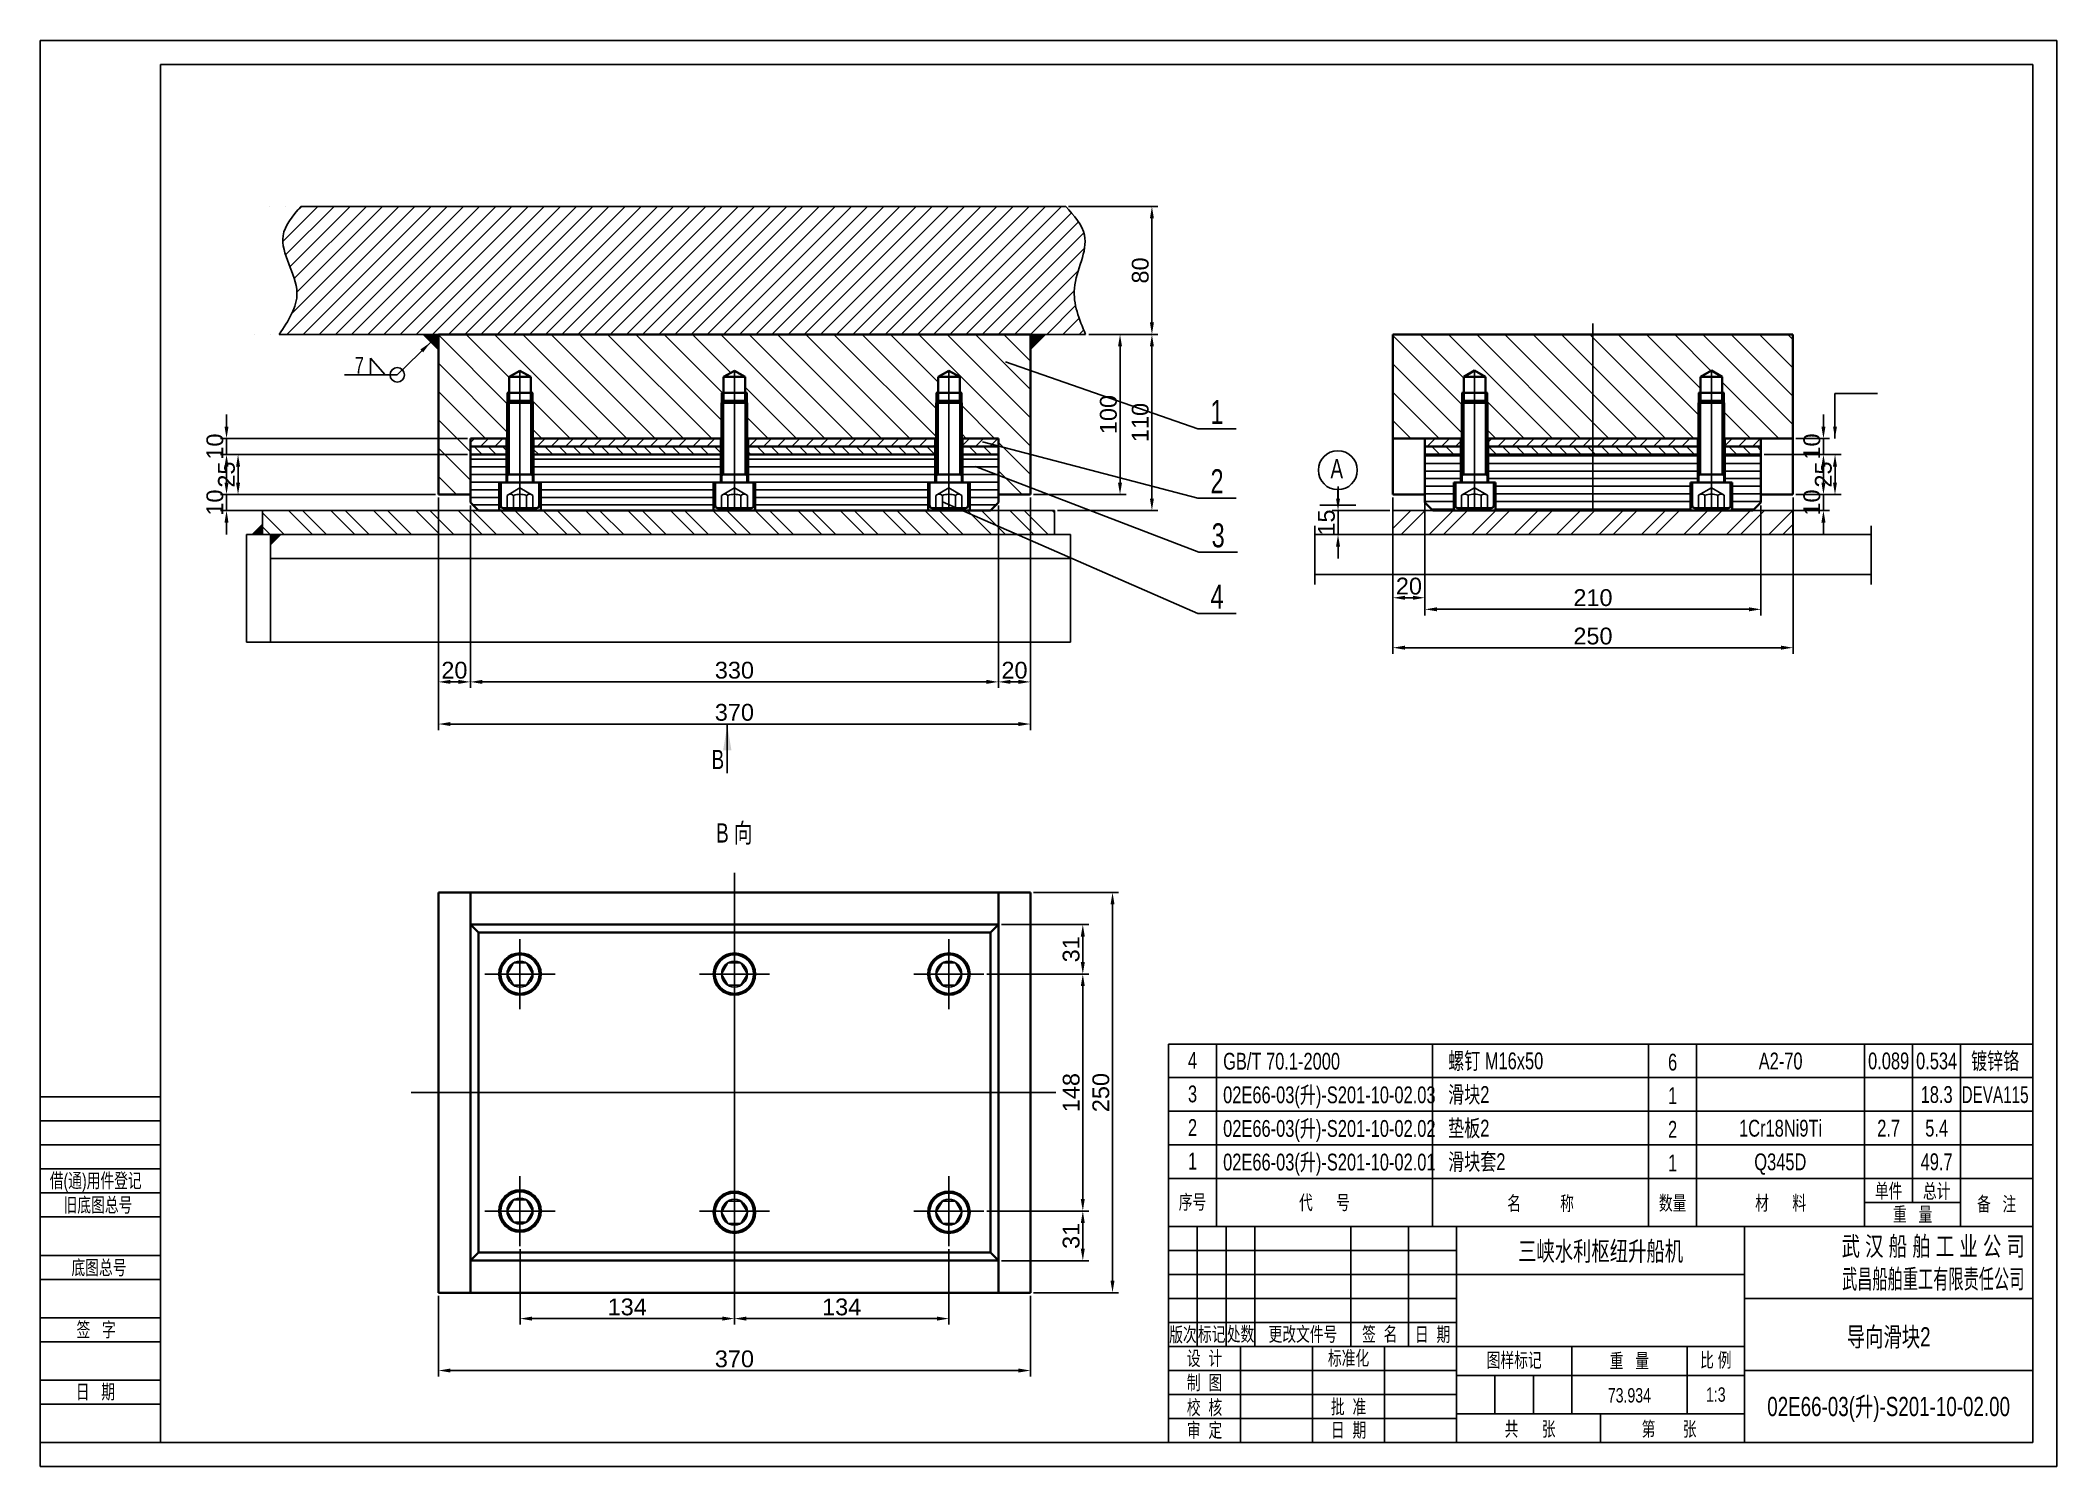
# Model space of a CAD drawing. Header units: millimetres. Extents: x 2230 to 2650, y 949 to 1246.
import ezdxf
from ezdxf.enums import TextEntityAlignment as Align
from ezdxf.lldxf.tags import DXFTag

# ---------------------------------------------------------------- set-up
doc = ezdxf.new("R2010")
doc.units = ezdxf.units.MM
for name, color, linetype in [('中心线', 1, 'CENTER2'), ('双点划线', 6, 'ICAD_ISO09W100'), ('标注、文字、细实线', 140, 'Continuous'), ('虚线', 90, 'DASHED')]:
    doc.layers.add(name, color=color, linetype=linetype)
doc.styles.get("Standard").update_dxf_attribs({"font": 'arial.ttf'})
tags = doc.linetypes.add('CENTER2', pattern=[28.575, 19.05, -3.175, 3.175, -3.175]).pattern_tags.tags
tags[10:11] = [DXFTag(74, 4), DXFTag(75, 0), DXFTag(340, '0'), DXFTag(46, 1.0), DXFTag(50, 0.0), DXFTag(44, 0.0), DXFTag(45, 0.0)]
tags[8:9] = [DXFTag(74, 4), DXFTag(75, 0), DXFTag(340, '0'), DXFTag(46, 1.0), DXFTag(50, 0.0), DXFTag(44, 0.0), DXFTag(45, 0.0)]
tags[6:7] = [DXFTag(74, 4), DXFTag(75, 0), DXFTag(340, '0'), DXFTag(46, 1.0), DXFTag(50, 0.0), DXFTag(44, 0.0), DXFTag(45, 0.0)]
tags[4:5] = [DXFTag(74, 4), DXFTag(75, 0), DXFTag(340, '0'), DXFTag(46, 1.0), DXFTag(50, 0.0), DXFTag(44, 0.0), DXFTag(45, 0.0)]
tags = doc.linetypes.add('DASHED', pattern=[19.05, 12.7, -6.35]).pattern_tags.tags
tags[6:7] = [DXFTag(74, 4), DXFTag(75, 0), DXFTag(340, '0'), DXFTag(46, 1.0), DXFTag(50, 0.0), DXFTag(44, 0.0), DXFTag(45, 0.0)]
tags[4:5] = [DXFTag(74, 4), DXFTag(75, 0), DXFTag(340, '0'), DXFTag(46, 1.0), DXFTag(50, 0.0), DXFTag(44, 0.0), DXFTag(45, 0.0)]
tags = doc.linetypes.add('ICAD_ISO09W100', pattern=[45, 24, -3, 6, -3, 6, -3]).pattern_tags.tags
tags[14:15] = [DXFTag(74, 4), DXFTag(75, 0), DXFTag(340, '0'), DXFTag(46, 1.0), DXFTag(50, 0.0), DXFTag(44, 0.0), DXFTag(45, 0.0)]
tags[12:13] = [DXFTag(74, 4), DXFTag(75, 0), DXFTag(340, '0'), DXFTag(46, 1.0), DXFTag(50, 0.0), DXFTag(44, 0.0), DXFTag(45, 0.0)]
tags[10:11] = [DXFTag(74, 4), DXFTag(75, 0), DXFTag(340, '0'), DXFTag(46, 1.0), DXFTag(50, 0.0), DXFTag(44, 0.0), DXFTag(45, 0.0)]
tags[8:9] = [DXFTag(74, 4), DXFTag(75, 0), DXFTag(340, '0'), DXFTag(46, 1.0), DXFTag(50, 0.0), DXFTag(44, 0.0), DXFTag(45, 0.0)]
tags[6:7] = [DXFTag(74, 4), DXFTag(75, 0), DXFTag(340, '0'), DXFTag(46, 1.0), DXFTag(50, 0.0), DXFTag(44, 0.0), DXFTag(45, 0.0)]
tags[4:5] = [DXFTag(74, 4), DXFTag(75, 0), DXFTag(340, '0'), DXFTag(46, 1.0), DXFTag(50, 0.0), DXFTag(44, 0.0), DXFTag(45, 0.0)]
doc.dimstyles.new('1-3', dxfattribs={"dimtxt": 3.5, "dimasz": 2.5, "dimexe": 1.25, "dimexo": 0.625, "dimtad": 1, "dimdec": 1, "dimlfac": 3, "dimdsep": 46, "dimtxsty": 'Standard', "dimcen": 2.5, "dimclrd": 140, "dimclre": 140, "dimclrt": 140, "dimadec": 0, "dimazin": 0, "dimtfac": 1, "dimtmove": 0, "dimatfit": 3, "dimfxl": 1, "dimarcsym": 0})
doc.dimstyles.new('ISO-25', dxfattribs={"dimtxt": 2.5, "dimasz": 2.5, "dimexe": 1.25, "dimexo": 0.625, "dimtad": 1, "dimtxsty": 'Standard', "dimcen": 2.5, "dimadec": 0, "dimazin": 0, "dimtfac": 1, "dimtmove": 0, "dimatfit": 3, "dimfxl": 1, "dimarcsym": 0})

msp = doc.modelspace()

# ---------------------------------------------------------------- texts
at = {"layer": '标注、文字、细实线'}
for s, height, width, p in [('7', 3.5, 0.7, (2296.665, 1176.728)), ('1', 5, 0.7, (2475.329, 1166.287)), ('2', 5, 0.7, (2475.329, 1151.852)), ('3', 5, 0.7, (2475.564, 1140.596)), ('4', 5, 0.7, (2475.329, 1127.84)), ('B 向', 4, 0.7, (2374.759, 1079.12, 0)), ('4', 3.5, 0.7, (2470.222, 1032.029)), ('6', 3.5, 0.7, (2570.222, 1031.648)), ('A2-70', 3.5, 0.7, (2592.722, 1031.881)), ('镀锌铬', 3.5, 0.7, (2637.393, 1031.881)), ('3', 3.5, 0.7, (2470.222, 1025.029)), ('1', 3.5, 0.7, (2570.222, 1024.648)), ('DEVA115', 3.5, 0.65, (2637.393, 1024.881)), ('2', 3.5, 0.7, (2470.222, 1018.029)), ('2', 3.5, 0.7, (2570.222, 1017.648)), ('1Cr18Ni9Ti', 3.5, 0.7, (2592.722, 1017.881)), ('1', 3.5, 0.7, (2470.222, 1011.029)), ('1', 3.5, 0.7, (2570.222, 1010.648)), ('Q345D', 3.5, 0.7, (2592.66, 1010.881)), ('单件', 3, 0.7, (2615.222, 1005.109)), ('总计', 3, 0.7, (2625.222, 1005.045)), ('序号', 3, 0.7, (2470.222, 1002.777)), ('代      号', 3, 0.7, (2497.722, 1002.676)), ('名          称', 3, 0.7, (2542.722, 1002.489)), ('数量', 3, 0.7, (2570.222, 1002.55)), ('材      料', 3, 0.7, (2592.722, 1002.571)), ('备   注', 3, 0.7, (2637.722, 1002.361)), ('重   量', 3, 0.7, (2620.222, 1000.201)), ('三峡水利枢纽升船机', 4, 0.7, (2555.222, 992.039)), ('武 汉 船 舶 工 业 公 司', 4, 0.7, (2624.507, 993.074)), ('武昌船舶重工有限责任公司', 4, 0.58, (2624.507, 986.246)), ('版次', 3, 0.7, (2468.222, 975.159)), ('标记', 3, 0.7, (2474.222, 975.244)), ('处数', 3, 0.7, (2480.222, 975.274)), ('更改文件号', 3, 0.7, (2493.222, 975.258)), ('签  名', 3, 0.7, (2509.222, 975.27)), ('导向滑块2', 4, 0.7, (2615.222, 974.196)), ('日  期', 3, 0.7, (2520.222, 975.211)), ('设  计', 3, 0.7, (2472.722, 970.219)), ('标准化', 3, 0.7, (2502.722, 970.272)), ('图样标记', 3, 0.7, (2537.222, 969.851)), ('重   量', 3, 0.7, (2561.222, 969.7)), ('比 例', 3, 0.7, (2579.222, 969.865)), ('制  图', 3, 0.7, (2472.722, 965.173)), ('校  核', 3, 0.7, (2472.722, 959.997)), ('批  准', 3, 0.7, (2502.722, 960.136)), ('73.934', 3, 0.7, (2561.222, 962.515)), ('1:3', 3, 0.7, (2579.222, 962.68)), ('02E66-03(升)-S201-10-02.00', 4, 0.7, (2615.222, 959.686)), ('审  定', 3, 0.7, (2472.722, 955.27)), ('日  期', 3, 0.7, (2502.722, 955.299)), ('共      张                      第       张', 3, 0.7, (2555.222, 955.514))]:
    msp.add_text(s, height=height, dxfattribs=dict(at, width=width)).set_placement(p, align=Align.CENTER)
at = {"layer": '标注、文字、细实线', "width": 0.7}
for s, height, p in [('A', 4, (2498.961, 1154.971)), ('B', 4, (2370.05, 1094.413)), ('GB/T 70.1-2000', 3.5, (2476.599, 1031.834)), ('螺钉 M16x50', 3.5, (2523.473, 1031.906)), ('02E66-03(升)-S201-10-02.03', 3.5, (2476.599, 1024.834)), ('滑块2', 3.5, (2523.473, 1024.906)), ('02E66-03(升)-S201-10-02.02', 3.5, (2476.599, 1017.834)), ('垫板2', 3.5, (2523.473, 1017.906)), ('02E66-03(升)-S201-10-02.01', 3.5, (2476.599, 1010.834)), ('滑块套2', 3.5, (2523.473, 1010.906)), ('借(通)用件登记', 3, (2232.19, 1007.238)), ('旧底图总号', 3, (2235.074, 1002.164)), ('底图总号', 3, (2236.707, 989.12)), ('签   字', 3, (2237.769, 976.196)), ('日   期', 3, (2237.6, 963.251))]:
    msp.add_text(s, height=height, dxfattribs=at).set_placement(p)
at = {"layer": '标注、文字、细实线', "lineweight": 0, "width": 0.7}
for s, p in [('0.089', (2615.222, 1031.898)), ('0.534', (2625.222, 1031.898)), ('18.3', (2625.222, 1024.898)), ('2.7', (2615.222, 1017.898)), ('5.4', (2625.222, 1017.898)), ('49.7', (2625.222, 1010.898))]:
    msp.add_text(s, height=3.5, dxfattribs=at).set_placement(p, align=Align.CENTER)

# ---------------------------------------------------------------- blocks, each defined once
blk = doc.blocks.new('*D152')
at = {"layer": 'DEFPOINTS', "color": 0, "linetype": 'ByBlock', "transparency": 16777216}
for p in [(2447.96, 1184.91), (2436.47, 1151.57, 0), (2455.12, 1151.57)]:
    blk.add_point(p, dxfattribs=at)
at = {"layer": '标注、文字、细实线', "color": 140, "linetype": 'ByBlock', "lineweight": -2, "transparency": 16777216}
for p, q in [((2448.59, 1184.91), (2456.37, 1184.91)), ((2455.12, 1182.41), (2455.12, 1154.07)), ((2437.09, 1151.57), (2456.37, 1151.57))]:
    blk.add_line(p, q, dxfattribs=at)
at = {"layer": '标注、文字、细实线', "color": 140, "linetype": 'ByBlock', "transparency": 16777216}
for points in [[(2454.7, 1182.41), (2455.54, 1182.41), (2455.12, 1184.91)], [(2454.7, 1154.07), (2455.54, 1154.07), (2455.12, 1151.57)]]:
    blk.add_solid(points, dxfattribs=at)
at = {"layer": '标注、文字、细实线', "color": 140, "linetype": 'ByBlock', "transparency": 16777216, "insert": (2452.71, 1168.24), "char_height": 3.5, "attachment_point": 5, "rotation": 90}
blk.add_mtext('100', dxfattribs=at)
blk = doc.blocks.new('*D153')
at = {"layer": 'DEFPOINTS', "color": 0, "linetype": 'ByBlock', "transparency": 16777216}
for p in [(2447.96, 1184.91, 0), (2461.76, 1184.91), (2441.47, 1148.24)]:
    blk.add_point(p, dxfattribs=at)
at = {"layer": '标注、文字、细实线', "color": 140, "linetype": 'ByBlock', "lineweight": -2, "transparency": 16777216}
for p, q in [((2448.59, 1184.91), (2463.01, 1184.91)), ((2461.76, 1150.74), (2461.76, 1182.41)), ((2442.09, 1148.24), (2463.01, 1148.24))]:
    blk.add_line(p, q, dxfattribs=at)
at = {"layer": '标注、文字、细实线', "color": 140, "linetype": 'ByBlock', "transparency": 16777216}
for points in [[(2461.35, 1182.41), (2462.18, 1182.41), (2461.76, 1184.91)], [(2461.35, 1150.74), (2462.18, 1150.74), (2461.76, 1148.24)]]:
    blk.add_solid(points, dxfattribs=at)
at = {"layer": '标注、文字、细实线', "color": 140, "linetype": 'ByBlock', "transparency": 16777216, "insert": (2459.35, 1166.58), "char_height": 3.5, "attachment_point": 5, "rotation": 90}
blk.add_mtext('110', dxfattribs=at)
blk = doc.blocks.new('*D154')
at = {"layer": 'DEFPOINTS', "color": 0, "linetype": 'ByBlock', "transparency": 16777216}
for p in [(2443.8, 1211.58), (2447.96, 1184.91), (2461.76, 1184.91)]:
    blk.add_point(p, dxfattribs=at)
at = {"layer": '标注、文字、细实线', "color": 140, "linetype": 'ByBlock', "lineweight": -2, "transparency": 16777216}
for p, q in [((2444.42, 1211.58), (2463.01, 1211.58)), ((2461.76, 1209.08), (2461.76, 1187.41)), ((2448.59, 1184.91), (2463.01, 1184.91))]:
    blk.add_line(p, q, dxfattribs=at)
at = {"layer": '标注、文字、细实线', "color": 140, "linetype": 'ByBlock', "transparency": 16777216}
for points in [[(2461.35, 1209.08), (2462.18, 1209.08), (2461.76, 1211.58)], [(2461.35, 1187.41), (2462.18, 1187.41), (2461.76, 1184.91)]]:
    blk.add_solid(points, dxfattribs=at)
at = {"layer": '标注、文字、细实线', "color": 140, "linetype": 'ByBlock', "transparency": 16777216, "insert": (2459.35, 1198.24), "char_height": 3.5, "attachment_point": 5, "rotation": 90}
blk.add_mtext('80', dxfattribs=at)
blk = doc.blocks.new('*D155')
at = {"layer": 'DEFPOINTS', "color": 0, "transparency": 16777216}
for p in [(2313.14, 1151.57), (2269.01, 1148.24), (2321.47, 1148.24)]:
    blk.add_point(p, dxfattribs=at)
at = {"layer": '标注、文字、细实线', "color": 140, "lineweight": -2, "transparency": 16777216}
for p, q in [((2269.01, 1154.07), (2269.01, 1156.57)), ((2312.51, 1151.57), (2267.76, 1151.57)), ((2269.01, 1151.57), (2269.01, 1148.24)), ((2320.84, 1148.24), (2267.76, 1148.24)), ((2269.01, 1145.74), (2269.01, 1143.24))]:
    blk.add_line(p, q, dxfattribs=at)
at = {"layer": '标注、文字、细实线', "color": 140, "transparency": 16777216}
for points in [[(2268.59, 1154.07), (2269.42, 1154.07), (2269.01, 1151.57)], [(2268.59, 1145.74), (2269.42, 1145.74), (2269.01, 1148.24)]]:
    blk.add_solid(points, dxfattribs=at)
at = {"layer": '标注、文字、细实线', "color": 140, "transparency": 16777216, "insert": (2266.59, 1149.91), "char_height": 3.5, "attachment_point": 5, "rotation": 90}
blk.add_mtext('10', dxfattribs=at)
blk = doc.blocks.new('*D156')
at = {"layer": 'DEFPOINTS', "color": 0, "transparency": 16777216}
for p in [(2319.8, 1159.9), (2271.41, 1151.57), (2313.14, 1151.57)]:
    blk.add_point(p, dxfattribs=at)
at = {"layer": '标注、文字、细实线', "color": 140, "lineweight": -2, "transparency": 16777216}
for p, q in [((2319.18, 1159.9), (2270.16, 1159.9)), ((2271.41, 1157.4), (2271.41, 1154.07)), ((2312.51, 1151.57), (2270.16, 1151.57))]:
    blk.add_line(p, q, dxfattribs=at)
at = {"layer": '标注、文字、细实线', "color": 140, "transparency": 16777216}
for points in [[(2270.99, 1157.4), (2271.83, 1157.4), (2271.41, 1159.9)], [(2270.99, 1154.07), (2271.83, 1154.07), (2271.41, 1151.57)]]:
    blk.add_solid(points, dxfattribs=at)
at = {"layer": '标注、文字、细实线', "color": 140, "transparency": 16777216, "insert": (2269, 1155.74), "char_height": 3.5, "attachment_point": 5, "rotation": 90}
blk.add_mtext('25', dxfattribs=at)
blk = doc.blocks.new('*D157')
at = {"layer": 'DEFPOINTS', "color": 0, "transparency": 16777216}
for p in [(2269.01, 1159.9), (2319.8, 1163.24), (2319.8, 1159.9)]:
    blk.add_point(p, dxfattribs=at)
at = {"layer": '标注、文字、细实线', "color": 140, "lineweight": -2, "transparency": 16777216}
for p, q in [((2269.01, 1165.74), (2269.01, 1168.24)), ((2319.18, 1163.24), (2267.76, 1163.24)), ((2319.18, 1159.9), (2267.76, 1159.9)), ((2269.01, 1163.24), (2269.01, 1159.9)), ((2269.01, 1157.4), (2269.01, 1154.9))]:
    blk.add_line(p, q, dxfattribs=at)
at = {"layer": '标注、文字、细实线', "color": 140, "transparency": 16777216}
for points in [[(2268.59, 1165.74), (2269.42, 1165.74), (2269.01, 1163.24)], [(2268.59, 1157.4), (2269.42, 1157.4), (2269.01, 1159.9)]]:
    blk.add_solid(points, dxfattribs=at)
at = {"layer": '标注、文字、细实线', "color": 140, "transparency": 16777216, "insert": (2266.59, 1161.57), "char_height": 3.5, "attachment_point": 5, "rotation": 90}
blk.add_mtext('10', dxfattribs=at)
blk = doc.blocks.new('*D158')
at = {"layer": 'DEFPOINTS', "color": 0, "linetype": 'ByBlock', "transparency": 16777216}
for p in [(2313.14, 1151.57), (2319.8, 1149.91), (2319.8, 1112.57)]:
    blk.add_point(p, dxfattribs=at)
at = {"layer": '标注、文字、细实线', "color": 140, "linetype": 'ByBlock', "lineweight": -2, "transparency": 16777216}
for p, q in [((2313.14, 1150.95), (2313.14, 1111.32)), ((2319.8, 1149.28), (2319.8, 1111.32)), ((2315.64, 1112.57), (2317.3, 1112.57))]:
    blk.add_line(p, q, dxfattribs=at)
at = {"layer": '标注、文字、细实线', "color": 140, "linetype": 'ByBlock', "transparency": 16777216}
for points in [[(2315.64, 1112.99), (2315.64, 1112.16), (2313.14, 1112.57)], [(2317.3, 1112.99), (2317.3, 1112.16), (2319.8, 1112.57)]]:
    blk.add_solid(points, dxfattribs=at)
at = {"layer": '标注、文字、细实线', "color": 140, "linetype": 'ByBlock', "transparency": 16777216, "insert": (2316.47, 1114.98), "char_height": 3.5, "attachment_point": 5}
blk.add_mtext('20', dxfattribs=at)
blk = doc.blocks.new('*D159')
at = {"layer": 'DEFPOINTS', "color": 0, "linetype": 'ByBlock', "transparency": 16777216}
for p in [(2319.8, 1149.91), (2429.8, 1149.91), (2429.8, 1112.57)]:
    blk.add_point(p, dxfattribs=at)
at = {"layer": '标注、文字、细实线', "color": 140, "linetype": 'ByBlock', "lineweight": -2, "transparency": 16777216}
for p, q in [((2319.8, 1149.28), (2319.8, 1111.32)), ((2429.8, 1149.28), (2429.8, 1111.32)), ((2322.3, 1112.57), (2427.3, 1112.57))]:
    blk.add_line(p, q, dxfattribs=at)
at = {"layer": '标注、文字、细实线', "color": 140, "linetype": 'ByBlock', "transparency": 16777216}
for points in [[(2322.3, 1112.99), (2322.3, 1112.16), (2319.8, 1112.57)], [(2427.3, 1112.99), (2427.3, 1112.16), (2429.8, 1112.57)]]:
    blk.add_solid(points, dxfattribs=at)
at = {"layer": '标注、文字、细实线', "color": 140, "linetype": 'ByBlock', "transparency": 16777216, "insert": (2374.8, 1114.99), "char_height": 3.5, "attachment_point": 5}
blk.add_mtext('330{}', dxfattribs=at)
blk = doc.blocks.new('*D160')
at = {"layer": 'DEFPOINTS', "color": 0, "linetype": 'ByBlock', "transparency": 16777216}
for p in [(2313.14, 1151.57), (2436.47, 1151.57, 0), (2436.47, 1103.8)]:
    blk.add_point(p, dxfattribs=at)
at = {"layer": '标注、文字、细实线', "color": 140, "linetype": 'ByBlock', "lineweight": -2, "transparency": 16777216}
for p, q in [((2313.14, 1150.95), (2313.14, 1102.55)), ((2436.47, 1150.95), (2436.47, 1102.55)), ((2315.64, 1103.8), (2433.97, 1103.8))]:
    blk.add_line(p, q, dxfattribs=at)
at = {"layer": '标注、文字、细实线', "color": 140, "linetype": 'ByBlock', "transparency": 16777216}
for points in [[(2315.64, 1104.21), (2315.64, 1103.38), (2313.14, 1103.8)], [(2433.97, 1104.21), (2433.97, 1103.38), (2436.47, 1103.8)]]:
    blk.add_solid(points, dxfattribs=at)
at = {"layer": '标注、文字、细实线', "color": 140, "linetype": 'ByBlock', "transparency": 16777216, "insert": (2374.8, 1106.21), "char_height": 3.5, "attachment_point": 5}
blk.add_mtext('370', dxfattribs=at)
blk = doc.blocks.new('*D133')
at = {"layer": 'DEFPOINTS', "color": 0, "linetype": 'ByBlock', "transparency": 16777216}
for p in [(2436.47, 1151.57), (2429.8, 1149.91), (2436.47, 1112.57)]:
    blk.add_point(p, dxfattribs=at)
at = {"layer": '标注、文字、细实线', "color": 140, "linetype": 'ByBlock', "lineweight": -2, "transparency": 16777216}
for p, q in [((2436.47, 1150.95), (2436.47, 1111.32)), ((2429.8, 1149.28), (2429.8, 1111.32)), ((2432.3, 1112.57), (2433.97, 1112.57))]:
    blk.add_line(p, q, dxfattribs=at)
at = {"layer": '标注、文字、细实线', "color": 140, "linetype": 'ByBlock', "transparency": 16777216}
for points in [[(2432.3, 1112.99), (2432.3, 1112.16), (2429.8, 1112.57)], [(2433.97, 1112.99), (2433.97, 1112.16), (2436.47, 1112.57)]]:
    blk.add_solid(points, dxfattribs=at)
at = {"layer": '标注、文字、细实线', "color": 140, "linetype": 'ByBlock', "transparency": 16777216, "insert": (2433.14, 1114.98), "char_height": 3.5, "attachment_point": 5}
blk.add_mtext('20', dxfattribs=at)
blk = doc.blocks.new('*D134')
at = {"layer": 'DEFPOINTS', "color": 0, "linetype": 'ByBlock', "transparency": 16777216}
for p in [(2511.96, 1151.58), (2595.3, 1151.58), (2595.3, 1119.69)]:
    blk.add_point(p, dxfattribs=at)
at = {"layer": '标注、文字、细实线', "color": 140, "linetype": 'ByBlock', "lineweight": -2, "transparency": 16777216}
for p, q in [((2511.96, 1150.96), (2511.96, 1118.44)), ((2595.3, 1150.96), (2595.3, 1118.44)), ((2514.46, 1119.69), (2592.8, 1119.69))]:
    blk.add_line(p, q, dxfattribs=at)
at = {"layer": '标注、文字、细实线', "color": 140, "linetype": 'ByBlock', "transparency": 16777216}
for points in [[(2514.46, 1120.11), (2514.46, 1119.28), (2511.96, 1119.69)], [(2592.8, 1120.11), (2592.8, 1119.28), (2595.3, 1119.69)]]:
    blk.add_solid(points, dxfattribs=at)
at = {"layer": '标注、文字、细实线', "color": 140, "linetype": 'ByBlock', "transparency": 16777216, "insert": (2553.63, 1122.1), "char_height": 3.5, "attachment_point": 5}
blk.add_mtext('250', dxfattribs=at)
blk = doc.blocks.new('*D135')
at = {"layer": 'DEFPOINTS', "color": 0, "linetype": 'ByBlock', "transparency": 16777216}
for p in [(2518.63, 1151.58), (2588.63, 1149.92), (2518.63, 1127.68)]:
    blk.add_point(p, dxfattribs=at)
at = {"layer": '标注、文字、细实线', "color": 140, "linetype": 'ByBlock', "lineweight": -2, "transparency": 16777216}
for p, q in [((2518.63, 1150.96), (2518.63, 1126.43)), ((2588.63, 1149.3), (2588.63, 1126.43)), ((2586.13, 1127.68), (2521.13, 1127.68))]:
    blk.add_line(p, q, dxfattribs=at)
at = {"layer": '标注、文字、细实线', "color": 140, "linetype": 'ByBlock', "transparency": 16777216}
for points in [[(2521.13, 1128.1), (2521.13, 1127.26), (2518.63, 1127.68)], [(2586.13, 1128.1), (2586.13, 1127.26), (2588.63, 1127.68)]]:
    blk.add_solid(points, dxfattribs=at)
at = {"layer": '标注、文字、细实线', "color": 140, "linetype": 'ByBlock', "transparency": 16777216, "insert": (2553.63, 1130.09), "char_height": 3.5, "attachment_point": 5}
blk.add_mtext('210', dxfattribs=at)
blk = doc.blocks.new('*D136')
at = {"layer": 'DEFPOINTS', "color": 0, "linetype": 'ByBlock', "transparency": 16777216}
for p in [(2511.96, 1151.58), (2518.63, 1151.58), (2518.63, 1130.09)]:
    blk.add_point(p, dxfattribs=at)
at = {"layer": '标注、文字、细实线', "color": 140, "linetype": 'ByBlock', "lineweight": -2, "transparency": 16777216}
for p, q in [((2511.96, 1150.96), (2511.96, 1128.84)), ((2518.63, 1150.96), (2518.63, 1128.84)), ((2514.46, 1130.09), (2516.13, 1130.09))]:
    blk.add_line(p, q, dxfattribs=at)
at = {"layer": '标注、文字、细实线', "color": 140, "linetype": 'ByBlock', "transparency": 16777216}
for points in [[(2514.46, 1130.5), (2514.46, 1129.67), (2511.96, 1130.09)], [(2516.13, 1130.5), (2516.13, 1129.67), (2518.63, 1130.09)]]:
    blk.add_solid(points, dxfattribs=at)
at = {"layer": '标注、文字、细实线', "color": 140, "linetype": 'ByBlock', "transparency": 16777216, "insert": (2515.3, 1132.5), "char_height": 3.5, "attachment_point": 5}
blk.add_mtext('20', dxfattribs=at)
blk = doc.blocks.new('*D137')
at = {"layer": 'DEFPOINTS', "color": 0, "linetype": 'ByBlock', "transparency": 16777216}
for p in [(2595.3, 1151.58), (2586.96, 1148.26), (2601.64, 1148.26)]:
    blk.add_point(p, dxfattribs=at)
at = {"layer": '标注、文字、细实线', "color": 140, "linetype": 'ByBlock', "lineweight": -2, "transparency": 16777216}
for p, q in [((2601.64, 1154.08), (2601.64, 1156.58)), ((2595.92, 1151.58), (2602.89, 1151.58)), ((2601.64, 1151.58), (2601.64, 1148.26)), ((2587.59, 1148.26), (2602.89, 1148.26)), ((2601.64, 1145.76), (2601.64, 1143.26))]:
    blk.add_line(p, q, dxfattribs=at)
at = {"layer": '标注、文字、细实线', "color": 140, "linetype": 'ByBlock', "transparency": 16777216}
for points in [[(2601.22, 1154.08), (2602.06, 1154.08), (2601.64, 1151.58)], [(2601.22, 1145.76), (2602.06, 1145.76), (2601.64, 1148.26)]]:
    blk.add_solid(points, dxfattribs=at)
at = {"layer": '标注、文字、细实线', "color": 140, "linetype": 'ByBlock', "transparency": 16777216, "insert": (2599.23, 1149.92), "char_height": 3.5, "attachment_point": 5, "rotation": 90}
blk.add_mtext('10', dxfattribs=at)
blk = doc.blocks.new('*D138')
at = {"layer": 'DEFPOINTS', "color": 0, "linetype": 'ByBlock', "transparency": 16777216}
for p in [(2588.63, 1159.92), (2595.3, 1151.58), (2604.05, 1151.58)]:
    blk.add_point(p, dxfattribs=at)
at = {"layer": '标注、文字、细实线', "color": 140, "linetype": 'ByBlock', "lineweight": -2, "transparency": 16777216}
for p, q in [((2589.26, 1159.92), (2605.3, 1159.92)), ((2604.05, 1157.42), (2604.05, 1154.08)), ((2595.92, 1151.58), (2605.3, 1151.58))]:
    blk.add_line(p, q, dxfattribs=at)
at = {"layer": '标注、文字、细实线', "color": 140, "linetype": 'ByBlock', "transparency": 16777216}
for points in [[(2603.63, 1157.42), (2604.46, 1157.42), (2604.05, 1159.92)], [(2603.63, 1154.08), (2604.46, 1154.08), (2604.05, 1151.58)]]:
    blk.add_solid(points, dxfattribs=at)
at = {"layer": '标注、文字、细实线', "color": 140, "linetype": 'ByBlock', "transparency": 16777216, "insert": (2601.63, 1155.75), "char_height": 3.5, "attachment_point": 5, "rotation": 90}
blk.add_mtext('25', dxfattribs=at)
blk = doc.blocks.new('*D139')
at = {"layer": 'DEFPOINTS', "color": 0, "linetype": 'ByBlock', "transparency": 16777216}
for p in [(2588.63, 1159.92), (2595.3, 1163.25), (2601.64, 1159.92)]:
    blk.add_point(p, dxfattribs=at)
at = {"layer": '标注、文字、细实线', "color": 140, "linetype": 'ByBlock', "lineweight": -2, "transparency": 16777216}
for p, q in [((2601.64, 1165.75), (2601.64, 1168.25)), ((2589.26, 1159.92), (2602.89, 1159.92)), ((2595.92, 1163.25), (2602.89, 1163.25)), ((2601.64, 1163.25), (2601.64, 1159.92)), ((2601.64, 1157.42), (2601.64, 1154.92))]:
    blk.add_line(p, q, dxfattribs=at)
at = {"layer": '标注、文字、细实线', "color": 140, "linetype": 'ByBlock', "transparency": 16777216}
for points in [[(2601.22, 1165.75), (2602.06, 1165.75), (2601.64, 1163.25)], [(2601.22, 1157.42), (2602.06, 1157.42), (2601.64, 1159.92)]]:
    blk.add_solid(points, dxfattribs=at)
at = {"layer": '标注、文字、细实线', "color": 140, "linetype": 'ByBlock', "transparency": 16777216, "insert": (2599.23, 1161.58), "char_height": 3.5, "attachment_point": 5, "rotation": 90}
blk.add_mtext('10', dxfattribs=at)
blk = doc.blocks.new('*D140')
at = {"layer": 'DEFPOINTS', "color": 0, "linetype": 'ByBlock', "transparency": 16777216}
for p in [(2511.96, 1148.25), (2500.53, 1143.25), (2511.96, 1143.25)]:
    blk.add_point(p, dxfattribs=at)
at = {"layer": '标注、文字、细实线', "color": 140, "linetype": 'ByBlock', "lineweight": -2, "transparency": 16777216}
for p, q in [((2500.53, 1150.75), (2500.53, 1153.25)), ((2511.34, 1148.25), (2499.28, 1148.25)), ((2500.53, 1148.25), (2500.53, 1143.25)), ((2511.34, 1143.25), (2499.28, 1143.25)), ((2500.53, 1140.75), (2500.53, 1138.25))]:
    blk.add_line(p, q, dxfattribs=at)
at = {"layer": '标注、文字、细实线', "color": 140, "linetype": 'ByBlock', "transparency": 16777216}
for points in [[(2500.11, 1150.75), (2500.95, 1150.75), (2500.53, 1148.25)], [(2500.11, 1140.75), (2500.95, 1140.75), (2500.53, 1143.25)]]:
    blk.add_solid(points, dxfattribs=at)
at = {"layer": '标注、文字、细实线', "color": 140, "linetype": 'ByBlock', "transparency": 16777216, "insert": (2498.12, 1145.75), "char_height": 3.5, "attachment_point": 5, "rotation": 90}
blk.add_mtext('15', dxfattribs=at)
blk = doc.blocks.new('*D141')
at = {"layer": 'DEFPOINTS', "color": 0, "linetype": 'ByBlock', "transparency": 16777216}
for p in [(2426.76, 1051.72), (2426.76, 1002.39, 0), (2447.37, 1002.39)]:
    blk.add_point(p, dxfattribs=at)
at = {"layer": '标注、文字、细实线', "color": 140, "linetype": 'ByBlock', "lineweight": -2, "transparency": 16777216}
for p, q in [((2427.39, 1051.72), (2448.62, 1051.72)), ((2447.37, 1049.22), (2447.37, 1004.89)), ((2427.39, 1002.39), (2448.62, 1002.39))]:
    blk.add_line(p, q, dxfattribs=at)
at = {"layer": '标注、文字、细实线', "color": 140, "linetype": 'ByBlock', "transparency": 16777216}
for points in [[(2446.95, 1049.22), (2447.78, 1049.22), (2447.37, 1051.72)], [(2446.95, 1004.89), (2447.78, 1004.89), (2447.37, 1002.39)]]:
    blk.add_solid(points, dxfattribs=at)
at = {"layer": '标注、文字、细实线', "color": 140, "linetype": 'ByBlock', "transparency": 16777216, "insert": (2444.96, 1027.05), "char_height": 3.5, "attachment_point": 5, "rotation": 90}
blk.add_mtext('148', dxfattribs=at)
blk = doc.blocks.new('*D142')
at = {"layer": 'DEFPOINTS', "color": 0, "transparency": 16777216}
for p in [(2429.8, 1062.05, 0), (2447.37, 1062.05), (2426.76, 1051.72)]:
    blk.add_point(p, dxfattribs=at)
at = {"layer": '标注、文字、细实线', "color": 140, "lineweight": -2, "transparency": 16777216}
for p, q in [((2430.43, 1062.05), (2448.62, 1062.05)), ((2447.37, 1054.22), (2447.37, 1059.55)), ((2427.39, 1051.72), (2448.62, 1051.72))]:
    blk.add_line(p, q, dxfattribs=at)
at = {"layer": '标注、文字、细实线', "color": 140, "transparency": 16777216}
for points in [[(2446.95, 1059.55), (2447.78, 1059.55), (2447.37, 1062.05)], [(2446.95, 1054.22), (2447.78, 1054.22), (2447.37, 1051.72)]]:
    blk.add_solid(points, dxfattribs=at)
at = {"layer": '标注、文字、细实线', "color": 140, "transparency": 16777216, "insert": (2444.95, 1056.89), "char_height": 3.5, "attachment_point": 5, "rotation": 90}
blk.add_mtext('31', dxfattribs=at)
blk = doc.blocks.new('*D143')
at = {"layer": 'DEFPOINTS', "color": 0, "transparency": 16777216}
for p in [(2426.76, 1002.39), (2429.8, 992.05, 0), (2447.37, 992.05)]:
    blk.add_point(p, dxfattribs=at)
at = {"layer": '标注、文字、细实线', "color": 140, "lineweight": -2, "transparency": 16777216}
for p, q in [((2427.39, 1002.39), (2448.62, 1002.39)), ((2447.37, 999.89), (2447.37, 994.55)), ((2430.43, 992.05), (2448.62, 992.05))]:
    blk.add_line(p, q, dxfattribs=at)
at = {"layer": '标注、文字、细实线', "color": 140, "transparency": 16777216}
for points in [[(2446.95, 999.89), (2447.78, 999.89), (2447.37, 1002.39)], [(2446.95, 994.55), (2447.78, 994.55), (2447.37, 992.05)]]:
    blk.add_solid(points, dxfattribs=at)
at = {"layer": '标注、文字、细实线', "color": 140, "transparency": 16777216, "insert": (2444.95, 997.22), "char_height": 3.5, "attachment_point": 5, "rotation": 90}
blk.add_mtext('31', dxfattribs=at)
blk = doc.blocks.new('*D144')
at = {"layer": 'DEFPOINTS', "color": 0, "transparency": 16777216}
for p in [(2330.14, 995.09), (2374.8, 985.39, -0.01), (2374.8, 979.99)]:
    blk.add_point(p, dxfattribs=at)
at = {"layer": '标注、文字、细实线', "color": 140, "lineweight": -2, "transparency": 16777216}
for p, q in [((2330.14, 994.47), (2330.14, 978.74)), ((2374.8, 984.76), (2374.8, 978.74)), ((2332.64, 979.99), (2372.3, 979.99))]:
    blk.add_line(p, q, dxfattribs=at)
at = {"layer": '标注、文字、细实线', "color": 140, "transparency": 16777216}
for points in [[(2332.64, 980.41), (2332.64, 979.57), (2330.14, 979.99)], [(2372.3, 980.41), (2372.3, 979.57), (2374.8, 979.99)]]:
    blk.add_solid(points, dxfattribs=at)
at = {"layer": '标注、文字、细实线', "color": 140, "transparency": 16777216, "insert": (2352.47, 982.4), "char_height": 3.5, "attachment_point": 5}
blk.add_mtext('134', dxfattribs=at)
blk = doc.blocks.new('*D145')
at = {"layer": 'DEFPOINTS', "color": 0, "transparency": 16777216}
for p in [(2436.47, 1068.72), (2436.47, 985.39, 0), (2453.56, 985.39)]:
    blk.add_point(p, dxfattribs=at)
at = {"layer": '标注、文字、细实线', "color": 140, "lineweight": -2, "transparency": 16777216}
for p, q in [((2437.09, 1068.72), (2454.81, 1068.72)), ((2453.56, 1066.22), (2453.56, 987.89)), ((2437.09, 985.39), (2454.81, 985.39))]:
    blk.add_line(p, q, dxfattribs=at)
at = {"layer": '标注、文字、细实线', "color": 140, "transparency": 16777216}
for points in [[(2453.14, 1066.22), (2453.97, 1066.22), (2453.56, 1068.72)], [(2453.14, 987.89), (2453.97, 987.89), (2453.56, 985.39)]]:
    blk.add_solid(points, dxfattribs=at)
at = {"layer": '标注、文字、细实线', "color": 140, "transparency": 16777216, "insert": (2451.14, 1027.05), "char_height": 3.5, "attachment_point": 5, "rotation": 90}
blk.add_mtext('250', dxfattribs=at)
blk = doc.blocks.new('*D146')
at = {"layer": 'DEFPOINTS', "color": 0, "transparency": 16777216}
for p in [(2313.14, 985.39), (2436.47, 985.39, 0), (2436.47, 969.18)]:
    blk.add_point(p, dxfattribs=at)
at = {"layer": '标注、文字、细实线', "color": 140, "lineweight": -2, "transparency": 16777216}
for p, q in [((2313.14, 984.76), (2313.14, 967.93)), ((2436.47, 984.76), (2436.47, 967.93)), ((2315.64, 969.18), (2433.97, 969.18))]:
    blk.add_line(p, q, dxfattribs=at)
at = {"layer": '标注、文字、细实线', "color": 140, "transparency": 16777216}
for points in [[(2315.64, 969.59), (2315.64, 968.76), (2313.14, 969.18)], [(2433.97, 969.59), (2433.97, 968.76), (2436.47, 969.18)]]:
    blk.add_solid(points, dxfattribs=at)
at = {"layer": '标注、文字、细实线', "color": 140, "transparency": 16777216, "insert": (2374.8, 971.59), "char_height": 3.5, "attachment_point": 5}
blk.add_mtext('370', dxfattribs=at)
blk = doc.blocks.new('*D147')
at = {"layer": 'DEFPOINTS', "color": 0, "transparency": 16777216}
for p in [(2419.47, 995.09, 0), (2374.8, 983.11), (2419.47, 979.99)]:
    blk.add_point(p, dxfattribs=at)
at = {"layer": '标注、文字、细实线', "color": 140, "lineweight": -2, "transparency": 16777216}
for p, q in [((2419.47, 994.47), (2419.47, 978.74)), ((2374.8, 982.48), (2374.8, 978.74)), ((2377.3, 979.99), (2416.97, 979.99))]:
    blk.add_line(p, q, dxfattribs=at)
at = {"layer": '标注、文字、细实线', "color": 140, "transparency": 16777216}
for points in [[(2377.3, 980.41), (2377.3, 979.57), (2374.8, 979.99)], [(2416.97, 980.41), (2416.97, 979.57), (2419.47, 979.99)]]:
    blk.add_solid(points, dxfattribs=at)
at = {"layer": '标注、文字、细实线', "color": 140, "transparency": 16777216, "insert": (2397.14, 982.4), "char_height": 3.5, "attachment_point": 5}
blk.add_mtext('134', dxfattribs=at)

# ---------------------------------------------------------------- dimensions: what is measured, and where the dimension line sits
at = {"layer": '标注、文字、细实线', "linetype": 'ByBlock'}
for base, p1, p2, angle, override, picture, middle in [((2461.762, 1184.91, 0), (2443.798, 1211.577, 0), (2447.961, 1184.91, 0), 90, {"dimadec": 1}, '*D154', (2459.35, 1198.243, 0)), ((2455.121, 1151.572, 0), (2447.961, 1184.91, 0), (2436.469, 1151.572, 0), 90, {"dimadec": 1}, '*D152', (2452.709, 1168.241, 0)), ((2461.762, 1184.91, 0), (2441.469, 1148.243, 0), (2447.961, 1184.91, 0), 90, {"dimadec": 1}, '*D153', (2459.35, 1166.577, 0)), ((2604.045, 1151.584, 0), (2588.631, 1159.916, 0), (2595.298, 1151.584, 0), 270, {"dimtxsty": 'Standard', "dimadec": 1}, '*D138', (2601.633, 1155.75, 0)), ((2319.803, 1112.572, 0), (2313.136, 1151.572, 0), (2319.803, 1149.91, 0), 0, {"dimadec": 1}, '*D158', (2316.469, 1114.984, 0)), ((2436.469, 1103.797, 0), (2313.136, 1151.572, 0), (2436.469, 1151.572, 0), 0, {"dimadec": 1}, '*D160', (2374.803, 1106.21, 0)), ((2436.469, 1112.572, 0), (2429.803, 1149.91, 0), (2436.469, 1151.572, 0), 0, {"dimadec": 1}, '*D133', (2433.136, 1114.984, 0)), ((2447.368, 1002.387, 0.001), (2426.764, 1051.72, 0.001), (2426.764, 1002.387, 0.002), 90, {"dimtxsty": 'Standard', "dimadec": 1}, '*D141', (2444.956, 1027.054, 0.001))]:
    dim = msp.add_linear_dim(base=base, p1=p1, p2=p2, angle=angle, dimstyle='1-3', override=override, dxfattribs=at)
    dim.commit()
    dim.dimension.update_dxf_attribs({"geometry": picture, "text_midpoint": middle})
at = {"layer": '标注、文字、细实线'}
for base, p1, p2, picture, middle in [((2269.006, 1159.905, 0), (2319.803, 1163.238, 0), (2319.803, 1159.905, 0), '*D157', (2269.006, 1161.572, 0)), ((2269.006, 1148.243, 0), (2313.136, 1151.572, 0), (2321.469, 1148.243, 0), '*D155', (2269.006, 1149.907, 0))]:
    dim = msp.add_linear_dim(base=base, p1=p1, p2=p2, angle=90, dimstyle='1-3', override={"dimadec": 1}, dxfattribs=at)
    dim.commit()
    dim.dimension.update_dxf_attribs({"geometry": picture, "text_midpoint": middle, "dimtype": 160})
at = {"layer": '标注、文字、细实线', "linetype": 'ByBlock'}
for base, p1, p2, picture, middle in [((2601.64, 1159.916, 0), (2595.298, 1163.25, 0), (2588.631, 1159.916, 0), '*D139', (2601.64, 1161.583, 0)), ((2601.64, 1148.257, 0), (2595.298, 1151.584, 0), (2586.965, 1148.257, 0), '*D137', (2601.64, 1149.921, 0)), ((2500.531, 1143.251, 0), (2511.965, 1148.251, 0), (2511.965, 1143.251, 0), '*D140', (2500.531, 1145.751, 0))]:
    dim = msp.add_linear_dim(base=base, p1=p1, p2=p2, angle=270, dimstyle='1-3', override={"dimtxsty": 'Standard', "dimadec": 1}, dxfattribs=at)
    dim.commit()
    dim.dimension.update_dxf_attribs({"geometry": picture, "text_midpoint": middle, "dimtype": 160})
at = {"layer": '标注、文字、细实线'}
dim = msp.add_linear_dim(base=(2271.411, 1151.572, 0), p1=(2319.803, 1159.905, 0), p2=(2313.136, 1151.572, 0), angle=90, dimstyle='1-3', override={"dimadec": 1}, dxfattribs=at)
dim.commit()
dim.dimension.update_dxf_attribs({"geometry": '*D156', "text_midpoint": (2268.999, 1155.738, 0)})
at = {"layer": '标注、文字、细实线', "linetype": 'ByBlock'}
for base, p1, p2, picture, middle in [((2595.298, 1119.692, 0), (2511.965, 1151.584, 0), (2595.298, 1151.584, 0), '*D134', (2553.631, 1122.104, 0)), ((2518.631, 1127.68, 0), (2588.631, 1149.924, 0), (2518.631, 1151.584, 0), '*D135', (2553.631, 1130.092, 0))]:
    dim = msp.add_linear_dim(base=base, p1=p1, p2=p2, dimstyle='1-3', override={"dimtxsty": 'Standard', "dimadec": 1}, dxfattribs=at)
    dim.commit()
    dim.dimension.update_dxf_attribs({"geometry": picture, "text_midpoint": middle})
dim = msp.add_linear_dim(base=(2518.631, 1130.085, 0), p1=(2511.965, 1151.584, 0), p2=(2518.631, 1151.584, 0), dimstyle='1-3', override={"dimtxsty": 'Standard', "dimadec": 1}, dxfattribs=at)
dim.commit()
dim.dimension.update_dxf_attribs({"geometry": '*D136', "text_midpoint": (2515.298, 1130.085, 0), "dimtype": 160})
dim = msp.add_linear_dim(base=(2429.803, 1112.572, 0), p1=(2319.803, 1149.91, 0), p2=(2429.803, 1149.91, 0), angle=0, text='<>{}', dimstyle='1-3', override={"dimgap": 0.625, "dimtad": 1, "dimjust": 0, "dimdec": 1, "dimse1": 0, "dimse2": 0, "dimsd1": 0, "dimsd2": 0, "dimadec": 1}, dxfattribs=at)
dim.commit()
dim.dimension.update_dxf_attribs({"geometry": '*D159', "text_midpoint": (2374.803, 1114.985, 0)})
at = {"layer": '标注、文字、细实线'}
for base, p1, p2, angle, picture, middle in [((2453.557, 985.387, -0.001), (2436.469, 1068.72, -0.001), (2436.469, 985.387, -0.005), 90, '*D145', (2451.145, 1027.054, -0.001)), ((2447.368, 1062.054, 0.001), (2426.764, 1051.72, 0.001), (2429.803, 1062.054, 0), 90, '*D142', (2444.955, 1056.887, 0.001)), ((2447.368, 992.054, 0.002), (2426.764, 1002.387, 0.002), (2429.803, 992.054, 0), 90, '*D143', (2444.955, 997.22, 0.002)), ((2419.469, 979.991, 0), (2374.803, 983.106, 0), (2419.469, 995.092, 0), 180, '*D147', (2397.136, 982.405, 0))]:
    dim = msp.add_linear_dim(base=base, p1=p1, p2=p2, angle=angle, dimstyle='1-3', dxfattribs=at)
    dim.commit()
    dim.dimension.update_dxf_attribs({"geometry": picture, "text_midpoint": middle})
for base, p1, p2, picture, middle in [((2374.803, 979.991, 0), (2330.136, 995.092, 0), (2374.803, 985.387, -0.006), '*D144', (2352.469, 982.405, 0)), ((2436.469, 969.176, 0), (2313.136, 985.387, 0), (2436.469, 985.387, -0.001), '*D146', (2374.803, 971.589, 0))]:
    dim = msp.add_linear_dim(base=base, p1=p1, p2=p2, dimstyle='1-3', dxfattribs=at)
    dim.commit()
    dim.dimension.update_dxf_attribs({"geometry": picture, "text_midpoint": middle})

# ---------------------------------------------------------------- hatches: boundary and pattern name
at = {"layer": '双点划线', "ltscale": 0.4}
h = msp.add_hatch(dxfattribs=at)
h.set_pattern_fill('ANSI31', color=256, scale=0.75, style=0)
h.set_pattern_definition([(45, (-144669.1918, -201940.7359), (-1.683798023, 1.683798023), [])])
h.paths.add_polyline_path([(2451.286, 1211.577), (2266.365, 1211.577), (2266.365, 1184.91), (2451.286, 1184.91)])
edge = h.paths.add_edge_path()
edge.add_line((2451.286, 1184.91), (2451.286, 1211.577))
edge.add_line((2451.286, 1211.577), (2443.798, 1211.577))
edge.add_spline(control_points=[(2443.798, 1211.577), (2445.537, 1209.656), (2450.001, 1204.723), (2443.802, 1194.834), (2446.632, 1188.08), (2447.961, 1184.91)], knot_values=[0, 0, 0, 0, 7.161936, 18.3897541, 28.3194423, 28.3194423, 28.3194423, 28.3194423], weights=[1, 1, 1, 1, 1, 1], degree=3, periodic=0)
edge.add_line((2447.961, 1184.91), (2451.286, 1184.91))
edge = h.paths.add_edge_path()
edge.add_spline(control_points=[(2279.961, 1184.91), (2281.86, 1187.751), (2286.2, 1194.245), (2278.238, 1204.28), (2282.816, 1209.609), (2284.507, 1211.577)], knot_values=[0, 0, 0, 0, 9.4853165, 21.6795789, 28.8194258, 28.8194258, 28.8194258, 28.8194258], weights=[1, 1, 1, 1, 1, 1], degree=3, periodic=0)
edge.add_line((2284.507, 1211.577), (2266.365, 1211.577))
edge.add_line((2266.365, 1211.577), (2266.365, 1184.91))
edge.add_line((2266.365, 1184.91), (2279.961, 1184.91))
h = msp.add_hatch(dxfattribs=at)
h.set_pattern_fill('ANSI32', color=256, scale=16.666667, angle=90, style=0)
h.set_pattern_definition([(135, (-922.187, -3982.687), (-4.4194174, -4.4194174), []), (135, (-922.187, -3979.7407), (-4.4194174, -4.4194174), [])])
h.paths.add_polyline_path([(2441.469, 1143.243), (2441.469, 1148.243), (2276.472, 1148.243), (2276.472, 1143.243)])
h = msp.add_hatch(dxfattribs=at)
h.set_pattern_fill('ANSI32', color=256, scale=16.666667, angle=270, style=0)
h.set_pattern_definition([(225, (2358.008, 1512.043), (-4.41942, 4.41942), []), (225, (2358.008, 1509.097), (-4.41942, 4.41942), [])])
h.paths.add_polyline_path([(2595.298, 1148.251), (2595.298, 1143.251), (2511.965, 1143.251), (2511.965, 1148.251)])
at = {"layer": '标注、文字、细实线'}
h = msp.add_hatch(dxfattribs=at)
h.set_pattern_fill('ANSI31', color=256, scale=33.333333, angle=90, style=0)
h.set_pattern_definition([(135, (-4627.544, -4578.8656), (-2.9462783, -2.9462783), [])])
h.paths.add_polyline_path([(2419.469, 1177.372), (2421.727, 1176.069), (2421.727, 1171.066), (2422.136, 1170.657), (2422.136, 1163.238), (2429.803, 1163.238), (2429.803, 1151.572), (2436.469, 1151.572), (2436.469, 1184.91), (2313.136, 1184.91), (2313.136, 1151.572), (2319.803, 1151.572), (2319.803, 1163.238), (2327.469, 1163.238), (2327.469, 1170.657), (2327.878, 1171.066), (2327.878, 1176.069), (2330.136, 1177.372), (2332.394, 1176.069), (2332.394, 1171.066), (2332.803, 1170.657), (2332.803, 1163.238), (2372.136, 1163.238), (2372.136, 1170.657), (2372.545, 1171.066), (2372.545, 1176.069), (2374.803, 1177.372), (2377.06, 1176.069), (2377.06, 1171.066), (2377.469, 1170.657), (2377.469, 1163.238), (2416.803, 1163.238), (2416.803, 1170.657), (2417.212, 1171.066), (2417.212, 1176.069)])
h = msp.add_hatch(dxfattribs=at)
h.set_pattern_fill('ANSI31', color=256, scale=33.333333, angle=90, style=0)
h.set_pattern_definition([(135, (-1171.3245, -5992.0233), (-2.9462783, -2.9462783), [])])
h.paths.add_polyline_path([(2511.965, 1163.25), (2526.298, 1163.25), (2526.298, 1170.678), (2526.298, 1172.756), (2526.707, 1172.756), (2526.707, 1176.089), (2528.965, 1177.393), (2531.222, 1176.089), (2531.222, 1172.756), (2531.631, 1172.756), (2531.631, 1170.678), (2531.631, 1163.25), (2553.631, 1163.25), (2553.631, 1184.909), (2511.965, 1184.909)])
h.paths.add_polyline_path([(2526.298, 1170.678), (2526.707, 1171.087), (2526.707, 1172.756), (2526.298, 1172.756)])
h.paths.add_polyline_path([(2531.631, 1170.678), (2531.631, 1172.756), (2531.222, 1172.756), (2531.222, 1171.087)])
h.paths.add_polyline_path([(2575.631, 1170.678), (2576.04, 1171.087), (2576.04, 1172.756), (2575.631, 1172.756)])
h.paths.add_polyline_path([(2580.965, 1170.678), (2580.965, 1172.756), (2580.556, 1172.756), (2580.556, 1171.087)])
h.paths.add_polyline_path([(2595.298, 1163.25), (2595.298, 1184.909), (2553.631, 1184.909), (2553.631, 1163.25), (2575.631, 1163.25), (2575.631, 1170.678), (2575.631, 1172.756), (2576.04, 1172.756), (2576.04, 1176.089), (2578.298, 1177.393), (2580.556, 1176.089), (2580.556, 1172.756), (2580.965, 1172.756), (2580.965, 1170.678), (2580.965, 1163.25)])
h = msp.add_hatch(dxfattribs=at)
h.set_pattern_fill('ANSI31', color=256, scale=16.666667, style=0)
h.set_pattern_definition([(45, (-4627.5442, -4671.2564), (-1.47313913, 1.47313913), [])])
h.paths.add_polyline_path([(2422.303, 1163.238), (2422.303, 1161.572), (2429.803, 1161.572), (2429.803, 1163.238)])
h.paths.add_polyline_path([(2416.636, 1161.572), (2416.636, 1163.238), (2377.636, 1163.238), (2377.636, 1161.572)])
h.paths.add_polyline_path([(2332.969, 1163.238), (2332.969, 1161.572), (2371.969, 1161.572), (2371.969, 1163.238)])
h.paths.add_polyline_path([(2319.803, 1163.238), (2319.803, 1161.572), (2327.303, 1161.572), (2327.303, 1163.238)])
h = msp.add_hatch(dxfattribs=at)
h.set_pattern_fill('ANSI31', color=256, scale=16.666667, angle=90, style=0)
h.set_pattern_definition([(135, (-4627.5442, -4671.2564), (-1.47313913, -1.47313913), [])])
h.paths.add_polyline_path([(2429.803, 1161.572), (2422.303, 1161.572), (2422.303, 1159.905), (2429.803, 1159.905)])
h.paths.add_polyline_path([(2416.636, 1161.572), (2377.636, 1161.572), (2377.636, 1159.905), (2416.636, 1159.905)])
h.paths.add_polyline_path([(2371.969, 1161.572), (2332.969, 1161.572), (2332.969, 1159.905), (2371.969, 1159.905)])
h.paths.add_polyline_path([(2327.303, 1161.572), (2319.803, 1161.572), (2319.803, 1159.905), (2327.303, 1159.905)])
h = msp.add_hatch(dxfattribs=at)
h.set_pattern_fill('ANSI31', color=256, scale=0.5, angle=315, style=0)
h.set_pattern_definition([(0, (1784.9802, 704.906), (0, 1.5875), [])])
h.paths.add_polyline_path([(2429.803, 1159.905), (2422.303, 1159.905), (2422.303, 1154.072), (2423.803, 1154.072), (2423.803, 1148.243), (2428.136, 1148.243), (2429.803, 1149.91)])
h.paths.add_polyline_path([(2416.636, 1159.905), (2377.636, 1159.905), (2377.636, 1154.072), (2379.136, 1154.072), (2379.136, 1148.243), (2415.136, 1148.243), (2415.136, 1154.072), (2416.636, 1154.072)])
h.paths.add_polyline_path([(2371.969, 1159.905), (2332.969, 1159.905), (2332.969, 1154.072), (2334.469, 1154.072), (2334.469, 1148.243), (2370.469, 1148.243), (2370.469, 1154.072), (2371.969, 1154.072)])
h.paths.add_polyline_path([(2327.303, 1159.905), (2319.803, 1159.905), (2319.803, 1149.91), (2321.469, 1148.243), (2325.803, 1148.243), (2325.803, 1154.072), (2327.303, 1154.072)])
h = msp.add_hatch(dxfattribs=at)
h.set_pattern_fill('ANSI31', color=256, scale=16.666667, style=0)
h.set_pattern_definition([(45, (-1175.048, -6050.4405), (-1.47313913, 1.47313913), [])])
h.paths.add_polyline_path([(2588.631, 1163.25), (2588.631, 1161.583), (2581.131, 1161.583), (2581.131, 1163.25)])
h.paths.add_polyline_path([(2575.465, 1163.25), (2575.465, 1161.583), (2531.798, 1161.583), (2531.798, 1163.25)])
h.paths.add_polyline_path([(2518.631, 1161.583), (2518.631, 1163.25), (2526.131, 1163.25), (2526.131, 1161.583)])
h = msp.add_hatch(dxfattribs=at)
h.set_pattern_fill('ANSI31', color=256, scale=16.666667, angle=90, style=0)
h.set_pattern_definition([(135, (-1175.048, -6050.4405), (-1.47313913, -1.47313913), [])])
h.paths.add_polyline_path([(2581.131, 1159.916), (2581.131, 1161.583), (2588.631, 1161.583), (2588.631, 1159.916)])
h.paths.add_polyline_path([(2531.798, 1159.916), (2531.798, 1161.583), (2575.465, 1161.583), (2575.465, 1159.916)])
h.paths.add_polyline_path([(2518.631, 1159.916), (2518.631, 1161.583), (2526.131, 1161.583), (2526.131, 1159.916)])
h = msp.add_hatch(dxfattribs=at)
h.set_pattern_fill('ANSI31', color=256, scale=0.5, angle=315, style=0)
h.set_pattern_definition([(0, (2088.1857, 707.2187), (0, 1.5875), [])])
h.paths.add_polyline_path([(2588.631, 1149.924), (2586.959, 1148.251), (2582.631, 1148.251), (2582.631, 1154.092), (2581.131, 1154.092), (2581.131, 1159.916), (2588.631, 1159.916)])
h.paths.add_polyline_path([(2575.465, 1154.092), (2573.965, 1154.092), (2573.965, 1148.251), (2533.298, 1148.251), (2533.298, 1154.092), (2531.798, 1154.092), (2531.798, 1159.916), (2575.465, 1159.916)])
h.paths.add_polyline_path([(2526.131, 1154.092), (2524.631, 1154.092), (2524.631, 1148.251), (2520.304, 1148.251), (2518.631, 1149.924), (2518.631, 1159.916), (2526.131, 1159.916)])

# ---------------------------------------------------------------- linework, layer by layer
for p, q in [((2255.222, 1241.16), (2255.222, 954.16)), ((2255.222, 1241.16), (2645.222, 1241.16)), ((2645.222, 1241.16), (2645.222, 954.16)), ((2299.018, 1180.002), (2299.018, 1176.502)), ((2299.018, 1180.002), (2302.018, 1176.502)), ((2299.018, 1176.502), (2302.018, 1176.502)), ((2471.329, 1165.286), (2479.329, 1165.286)), ((2471.329, 1150.851), (2479.329, 1150.851)), ((2471.564, 1139.594), (2479.564, 1139.594)), ((2471.329, 1126.838), (2479.329, 1126.838)), ((2465.222, 1037.16), (2465.222, 954.16)), ((2465.222, 1009.16), (2645.222, 1009.16)), ((2465.222, 999.16), (2645.222, 999.16)), ((2525.222, 999.16), (2525.222, 954.16)), ((2585.222, 999.16), (2585.222, 954.16)), ((2465.222, 974.16), (2585.222, 974.16)), ((2525.222, 960.16), (2585.222, 960.16)), ((2230.222, 954.16), (2645.222, 954.16))]:
    msp.add_line(p, q)
at = {"lineweight": 35}
for p, q in [((2313.136, 1184.91, 0), (2436.469, 1184.91, 0)), ((2313.136, 1151.572, 0), (2313.136, 1184.91, 0)), ((2436.469, 1151.572, 0), (2436.469, 1184.91, 0)), ((2511.965, 1151.584, 0), (2511.965, 1184.909, 0)), ((2595.298, 1184.909, 0), (2511.965, 1184.909, 0)), ((2595.298, 1151.584, 0), (2595.298, 1184.909, 0)), ((2330.136, 1177.372, 0), (2327.878, 1176.069, 0)), ((2327.878, 1176.069, 0), (2332.394, 1176.069, 0)), ((2327.878, 1176.069, 0), (2327.878, 1171.066, 0)), ((2330.136, 1177.372, 0), (2332.394, 1176.069, 0)), ((2332.394, 1176.069, 0), (2332.394, 1171.066, 0)), ((2374.803, 1177.372, 0), (2372.545, 1176.069, 0)), ((2372.545, 1176.069, 0), (2372.545, 1171.066, 0)), ((2372.545, 1176.069, 0), (2377.06, 1176.069, 0)), ((2374.803, 1177.372, 0), (2377.06, 1176.069, 0)), ((2377.06, 1176.069, 0), (2377.06, 1171.066, 0)), ((2419.469, 1177.372, 0), (2417.212, 1176.069, 0)), ((2417.212, 1176.069, 0), (2421.727, 1176.069, 0)), ((2417.212, 1176.069, 0), (2417.212, 1171.066, 0)), ((2419.469, 1177.372, 0), (2421.727, 1176.069, 0)), ((2421.727, 1176.069, 0), (2421.727, 1171.066, 0)), ((2528.965, 1177.393, 0), (2526.707, 1176.089, 0)), ((2531.222, 1176.089, 0), (2526.707, 1176.089, 0)), ((2526.707, 1176.089, 0), (2526.707, 1171.087, 0)), ((2528.965, 1177.393, 0), (2531.222, 1176.089, 0)), ((2531.222, 1176.089, 0), (2531.222, 1171.087, 0)), ((2578.298, 1177.393, 0), (2576.04, 1176.089, 0)), ((2580.556, 1176.089, 0), (2576.04, 1176.089, 0)), ((2576.04, 1176.089, 0), (2576.04, 1171.087, 0)), ((2578.298, 1177.393, 0), (2580.556, 1176.089, 0)), ((2580.556, 1176.089, 0), (2580.556, 1171.087, 0)), ((2327.469, 1172.735, 0), (2332.803, 1172.735, 0)), ((2372.136, 1172.735, 0), (2377.469, 1172.735, 0)), ((2416.803, 1172.735, 0), (2422.136, 1172.735, 0)), ((2531.631, 1172.756, 0), (2526.298, 1172.756, 0)), ((2580.965, 1172.756, 0), (2575.631, 1172.756, 0)), ((2327.469, 1170.657, 0), (2327.878, 1171.066, 0)), ((2327.469, 1154.4, 0), (2327.469, 1170.657, 0)), ((2332.803, 1170.657, 0), (2327.469, 1170.657, 0)), ((2332.394, 1171.066, 0), (2327.878, 1171.066, 0)), ((2332.803, 1170.657, 0), (2332.394, 1171.066, 0)), ((2332.803, 1154.4, 0), (2332.803, 1170.657, 0)), ((2372.136, 1170.657, 0), (2372.545, 1171.066, 0)), ((2372.136, 1154.4, 0), (2372.136, 1170.657, 0)), ((2377.469, 1170.657, 0), (2372.136, 1170.657, 0)), ((2377.06, 1171.066, 0), (2372.545, 1171.066, 0)), ((2377.469, 1170.657, 0), (2377.06, 1171.066, 0)), ((2377.469, 1154.4, 0), (2377.469, 1170.657, 0)), ((2416.803, 1170.657, 0), (2417.212, 1171.066, 0)), ((2416.803, 1154.4, 0), (2416.803, 1170.657, 0)), ((2416.803, 1170.657, 0), (2422.136, 1170.657, 0)), ((2417.212, 1171.066, 0), (2421.727, 1171.066, 0)), ((2422.136, 1170.657, 0), (2421.727, 1171.066, 0)), ((2422.136, 1154.4, 0), (2422.136, 1170.657, 0)), ((2526.298, 1170.678, 0), (2526.707, 1171.087, 0)), ((2526.298, 1154.42, 0), (2526.298, 1170.678, 0)), ((2531.631, 1170.678, 0), (2526.298, 1170.678, 0)), ((2531.222, 1171.087, 0), (2526.707, 1171.087, 0)), ((2531.631, 1170.678, 0), (2531.222, 1171.087, 0)), ((2531.631, 1154.42, 0), (2531.631, 1170.678, 0)), ((2575.631, 1170.678, 0), (2576.04, 1171.087, 0)), ((2575.631, 1154.42, 0), (2575.631, 1170.678, 0)), ((2575.631, 1170.678, 0), (2580.965, 1170.678, 0)), ((2576.04, 1171.087, 0), (2580.556, 1171.087, 0)), ((2580.965, 1170.678, 0), (2580.556, 1171.087, 0)), ((2580.965, 1154.42, 0), (2580.965, 1170.678, 0)), ((2319.803, 1153.566, 0), (2319.803, 1163.238, 0)), ((2319.803, 1163.238, 0), (2327.469, 1163.238, 0)), ((2319.803, 1161.572, 0), (2327.469, 1161.572, 0)), ((2319.803, 1159.905, 0), (2327.469, 1159.905, 0)), ((2327.303, 1154.072, 0), (2327.303, 1163.238, 0)), ((2332.803, 1163.238, 0), (2372.136, 1163.238, 0)), ((2332.803, 1161.572, 0), (2372.136, 1161.572, 0)), ((2332.803, 1159.905, 0), (2372.136, 1159.905, 0)), ((2332.969, 1154.072, 0), (2332.969, 1163.238, 0)), ((2371.969, 1154.072, 0), (2371.969, 1163.238, 0)), ((2377.469, 1163.238, 0), (2416.803, 1163.238, 0)), ((2377.469, 1161.572, 0), (2416.803, 1161.572, 0)), ((2377.469, 1159.905, 0), (2416.803, 1159.905, 0)), ((2377.636, 1154.072, 0), (2377.636, 1163.238, 0)), ((2416.636, 1154.072, 0), (2416.636, 1163.238, 0)), ((2422.136, 1163.238, 0), (2429.803, 1163.238, 0)), ((2422.136, 1161.572, 0), (2429.803, 1161.572, 0)), ((2422.136, 1159.905, 0), (2429.803, 1159.905, 0)), ((2422.303, 1154.072, 0), (2422.303, 1163.238, 0)), ((2429.803, 1153.566, 0), (2429.803, 1163.238, 0)), ((2511.965, 1163.25, 0), (2526.298, 1163.25, 0)), ((2518.631, 1151.584, 0), (2518.631, 1163.25, 0)), ((2518.631, 1161.583, 0), (2526.298, 1161.583, 0)), ((2518.631, 1159.916, 0), (2526.298, 1159.916, 0)), ((2526.131, 1154.092, 0), (2526.131, 1163.259, 0)), ((2531.631, 1163.25, 0), (2575.631, 1163.25, 0)), ((2531.631, 1161.583, 0), (2575.631, 1161.583, 0)), ((2531.631, 1159.916, 0), (2575.631, 1159.916, 0)), ((2531.798, 1154.092, 0), (2531.798, 1163.259, 0)), ((2575.465, 1154.092, 0), (2575.465, 1163.259, 0)), ((2580.965, 1163.25, 0), (2595.298, 1163.25, 0)), ((2580.965, 1161.583, 0), (2588.631, 1161.583, 0)), ((2580.965, 1159.916, 0), (2588.631, 1159.916, 0)), ((2581.131, 1154.092, 0), (2581.131, 1163.259, 0)), ((2588.631, 1151.584, 0), (2588.631, 1163.25, 0)), ((2332.803, 1155.738, 0), (2327.469, 1155.738, 0)), ((2327.469, 1155.329, 0), (2327.469, 1155.738, 0)), ((2327.469, 1154.072, 0), (2327.469, 1155.329, 0)), ((2332.803, 1155.329, 0), (2332.803, 1155.738, 0)), ((2332.803, 1154.072, 0), (2332.803, 1155.329, 0)), ((2377.469, 1155.738, 0), (2372.136, 1155.738, 0)), ((2372.136, 1154.072, 0), (2372.136, 1155.329, 0)), ((2377.469, 1154.072, 0), (2377.469, 1155.329, 0)), ((2416.803, 1155.738, 0), (2422.136, 1155.738, 0)), ((2416.803, 1154.072, 0), (2416.803, 1155.329, 0)), ((2422.136, 1154.072, 0), (2422.136, 1155.329, 0)), ((2531.631, 1155.759, 0), (2526.298, 1155.759, 0)), ((2526.298, 1155.35, 0), (2526.298, 1155.759, 0)), ((2526.298, 1154.092, 0), (2526.298, 1155.35, 0)), ((2531.631, 1155.35, 0), (2531.631, 1155.759, 0)), ((2531.631, 1154.092, 0), (2531.631, 1155.35, 0)), ((2575.631, 1155.35, 0), (2575.631, 1155.759, 0)), ((2575.631, 1155.759, 0), (2580.965, 1155.759, 0)), ((2575.631, 1154.092, 0), (2575.631, 1155.35, 0)), ((2580.965, 1155.35, 0), (2580.965, 1155.759, 0)), ((2580.965, 1154.092, 0), (2580.965, 1155.35, 0)), ((2313.136, 1151.572, 0), (2319.803, 1151.572, 0)), ((2319.803, 1149.91, 0), (2319.803, 1153.566, 0)), ((2325.803, 1154.072, 0), (2325.803, 1148.238, 0)), ((2330.136, 1154.072, 0), (2325.803, 1154.072, 0)), ((2326.136, 1154.072, 0), (2327.469, 1154.072, 0)), ((2326.136, 1149.272, 0), (2326.136, 1154.072, 0)), ((2327.469, 1154.072, 0), (2332.803, 1154.072, 0)), ((2332.622, 1154.072, 0), (2327.65, 1154.072, 0)), ((2334.469, 1154.072, 0), (2330.136, 1154.072, 0)), ((2332.803, 1154.072, 0), (2334.136, 1154.072, 0)), ((2334.136, 1149.272, 0), (2334.136, 1154.072, 0)), ((2334.469, 1154.072, 0), (2334.469, 1148.238, 0)), ((2370.469, 1154.072, 0), (2370.469, 1148.238, 0)), ((2374.803, 1154.072, 0), (2370.469, 1154.072, 0)), ((2370.803, 1154.072, 0), (2372.136, 1154.072, 0)), ((2370.803, 1149.272, 0), (2370.803, 1154.072, 0)), ((2372.136, 1154.072, 0), (2377.469, 1154.072, 0)), ((2377.289, 1154.072, 0), (2372.316, 1154.072, 0)), ((2379.136, 1154.072, 0), (2374.803, 1154.072, 0)), ((2377.469, 1154.072, 0), (2378.803, 1154.072, 0)), ((2378.803, 1149.272, 0), (2378.803, 1154.072, 0)), ((2379.136, 1154.072, 0), (2379.136, 1148.238, 0)), ((2415.136, 1154.072, 0), (2415.136, 1148.238, 0)), ((2415.136, 1154.072, 0), (2419.469, 1154.072, 0)), ((2416.803, 1154.072, 0), (2415.469, 1154.072, 0)), ((2415.469, 1149.272, 0), (2415.469, 1154.072, 0)), ((2422.136, 1154.072, 0), (2416.803, 1154.072, 0)), ((2416.983, 1154.072, 0), (2421.956, 1154.072, 0)), ((2419.469, 1154.072, 0), (2423.803, 1154.072, 0)), ((2423.469, 1154.072, 0), (2422.136, 1154.072, 0)), ((2423.469, 1149.272, 0), (2423.469, 1154.072, 0)), ((2423.803, 1154.072, 0), (2423.803, 1148.238, 0)), ((2429.803, 1149.905, 0), (2429.803, 1153.566, 0)), ((2429.803, 1151.572, 0), (2436.469, 1151.572, 0)), ((2511.965, 1151.584, 0), (2518.631, 1151.584, 0)), ((2518.631, 1149.924, 0), (2518.631, 1151.584, 0)), ((2528.965, 1154.092, 0), (2524.631, 1154.092, 0)), ((2524.631, 1154.092, 0), (2524.631, 1148.259, 0)), ((2524.965, 1154.092, 0), (2526.298, 1154.092, 0)), ((2524.965, 1149.292, 0), (2524.965, 1154.092, 0)), ((2526.298, 1154.092, 0), (2531.631, 1154.092, 0)), ((2531.451, 1154.092, 0), (2526.478, 1154.092, 0)), ((2533.298, 1154.092, 0), (2528.965, 1154.092, 0)), ((2531.631, 1154.092, 0), (2532.965, 1154.092, 0)), ((2532.965, 1149.292, 0), (2532.965, 1154.092, 0)), ((2533.298, 1154.092, 0), (2533.298, 1148.259, 0)), ((2573.965, 1154.092, 0), (2578.298, 1154.092, 0)), ((2573.965, 1154.092, 0), (2573.965, 1148.259, 0)), ((2575.631, 1154.092, 0), (2574.298, 1154.092, 0)), ((2574.298, 1149.292, 0), (2574.298, 1154.092, 0)), ((2580.965, 1154.092, 0), (2575.631, 1154.092, 0)), ((2575.812, 1154.092, 0), (2580.784, 1154.092, 0)), ((2578.298, 1154.092, 0), (2582.631, 1154.092, 0)), ((2582.298, 1154.092, 0), (2580.965, 1154.092, 0)), ((2582.298, 1149.292, 0), (2582.298, 1154.092, 0)), ((2582.631, 1154.092, 0), (2582.631, 1148.259, 0)), ((2588.631, 1151.584, 0), (2595.298, 1151.584, 0)), ((2588.631, 1149.924, 0), (2588.631, 1151.584, 0)), ((2321.469, 1148.243, 0), (2428.136, 1148.243, 0)), ((2326.669, 1148.738, 0), (2333.603, 1148.738, 0)), ((2371.336, 1148.738, 0), (2378.269, 1148.738, 0)), ((2422.936, 1148.738, 0), (2416.003, 1148.738, 0)), ((2586.965, 1148.251, 0), (2520.304, 1148.251, 0)), ((2525.498, 1148.759, 0), (2532.431, 1148.759, 0)), ((2581.765, 1148.759, 0), (2574.831, 1148.759, 0)), ((2313.136, 1068.72, -0.004), (2436.469, 1068.72, -0.003)), ((2313.136, 985.387, 0), (2313.136, 1068.72, 0)), ((2319.803, 985.387, -0.001), (2319.803, 1068.72, -0.001)), ((2429.803, 985.387, 0), (2429.803, 1068.72, 0)), ((2436.469, 985.387, -0.001), (2436.469, 1068.72, -0.001)), ((2319.803, 1062.054, 0), (2429.803, 1062.054, 0)), ((2321.469, 1060.381, -0.001), (2319.803, 1062.054, 0)), ((2321.469, 993.72, -0.001), (2321.469, 1060.381, -0.001)), ((2321.469, 1060.381, 0), (2428.136, 1060.381, 0)), ((2428.136, 1060.381, 0), (2429.803, 1062.054, 0)), ((2428.136, 993.72, -0.001), (2428.136, 1060.381, -0.001)), ((2321.469, 993.72, 0), (2319.803, 992.054, 0)), ((2319.803, 992.054, 0), (2429.803, 992.054, 0)), ((2321.469, 993.72, 0), (2428.136, 993.72, 0)), ((2428.136, 993.72, 0), (2429.803, 992.054, 0)), ((2313.136, 985.387, -0.007), (2436.469, 985.387, -0.005))]:
    msp.add_line(p, q, dxfattribs=at)
at = {"lineweight": 35, "extrusion": (5.56707e-10, 6.87921e-09, 1)}
for p, q in [((2319.803, 1149.91, 0), (2321.469, 1148.243, 0)), ((2518.631, 1149.924, 0), (2520.304, 1148.251, 0))]:
    msp.add_line(p, q, dxfattribs=at)
at = {"lineweight": 35, "extrusion": (-5.56707e-10, 6.87921e-09, 1)}
for p, q in [((2429.803, 1149.91, 0), (2428.136, 1148.243, 0)), ((2588.631, 1149.924, 0), (2586.965, 1148.257, 0))]:
    msp.add_line(p, q, dxfattribs=at)
at = {"color": 7}
msp.add_line((2504.223, 1149.399), (2496.75, 1149.399), dxfattribs=at)
at = {"color": 7, "linetype": 'Continuous', "elevation": 0}
for points in [[(2331.483, 1049.387), (2332.83, 1051.72), (2331.483, 1054.054), (2328.789, 1054.054), (2327.442, 1051.72), (2328.789, 1049.387)], [(2376.15, 1049.387), (2377.497, 1051.72), (2376.15, 1054.054), (2373.456, 1054.054), (2372.108, 1051.72), (2373.456, 1049.387)], [(2420.817, 1049.387), (2422.164, 1051.72), (2420.817, 1054.054), (2418.122, 1054.054), (2416.775, 1051.72), (2418.122, 1049.387)], [(2331.483, 1000.054), (2332.83, 1002.387), (2331.483, 1004.72), (2328.789, 1004.72), (2327.442, 1002.387), (2328.789, 1000.054)], [(2376.15, 999.802), (2377.497, 1002.136), (2376.15, 1004.469), (2373.456, 1004.469), (2372.108, 1002.136), (2373.456, 999.802)], [(2420.817, 999.802), (2422.164, 1002.136), (2420.817, 1004.469), (2418.122, 1004.469), (2416.775, 1002.136), (2418.122, 999.802)]]:
    msp.add_lwpolyline(points, close=True, dxfattribs=at)
for centre, radius in [((2304.569, 1176.502), 1.5), ((2500.487, 1156.651), 4.051)]:
    msp.add_circle(centre, radius)
at = {"lineweight": 35}
for centre in [(2330.136, 1051.72, 0), (2374.803, 1051.72, -0.001), (2419.469, 1051.72, 0), (2330.136, 1002.387, 0), (2374.803, 1002.136, -0.001), (2419.469, 1002.136, 0)]:
    msp.add_circle(centre, 4.333, dxfattribs=at)
at = {"color": 7, "linetype": 'Continuous'}
for centre, radius in [((2330.136, 1051.72, 0), 4), ((2330.136, 1051.72, 0), 2.694), ((2374.803, 1051.72, -0.001), 4), ((2374.803, 1051.72, -0.001), 2.694), ((2419.469, 1051.72, 0), 4), ((2419.469, 1051.72, 0), 2.694), ((2330.136, 1002.387, 0), 4), ((2330.136, 1002.387, 0), 2.694), ((2374.803, 1002.136, -0.001), 4), ((2374.803, 1002.136, -0.001), 2.694), ((2419.469, 1002.136, 0), 4), ((2419.469, 1002.136, 0), 2.694)]:
    msp.add_circle(centre, radius, dxfattribs=at)
at = {"lineweight": 35}
for centre, start, end in [((2326.669, 1149.272, 0), 180, 270), ((2333.603, 1149.272, 0), 270, 0), ((2371.336, 1149.272, 0), 180, 270), ((2378.269, 1149.272, 0), 270, 0), ((2416.003, 1149.272, 0), 180, 270), ((2422.936, 1149.272, 0), 270, 0), ((2525.498, 1149.292, 0), 180, 270), ((2532.431, 1149.292, 0), 270, 0), ((2574.831, 1149.292, 0), 180, 270), ((2581.765, 1149.292, 0), 270, 0)]:
    msp.add_arc(centre, 0.533, start, end, dxfattribs=at)
for points in [[(2313.136, 1184.91, 0), (2313.136, 1181.577, 0), (2309.803, 1184.91, 0)], [(2436.469, 1184.91, 0), (2439.803, 1184.91, 0), (2436.469, 1181.577, 0)]]:
    msp.add_solid(points, dxfattribs=at)
at = {"layer": '中心线', "ltscale": 0.6}
for p, q in [((2553.631, 1187.189, 0), (2553.631, 1148.251, 0)), ((2330.136, 1148.243, 0), (2330.136, 1177.372, 0)), ((2374.803, 1148.243, 0), (2374.803, 1177.372, 0)), ((2419.469, 1148.243, 0), (2419.469, 1177.372, 0)), ((2528.965, 1148.264, 0), (2528.965, 1177.393, 0)), ((2578.298, 1148.264, 0), (2578.298, 1177.393, 0)), ((2374.803, 1072.828, -0.001), (2374.803, 981.279, -0.001)), ((2307.481, 1027.054, 0), (2441.753, 1027.054, -0.001))]:
    msp.add_line(p, q, dxfattribs=at)
at = {"layer": '中心线', "ltscale": 0.2}
for p, q in [((2330.136, 1044.426, 0), (2330.136, 1059.015, 0)), ((2374.803, 1044.426, -0.001), (2374.803, 1059.015, -0.001)), ((2419.469, 1044.426, 0), (2419.469, 1059.015, 0)), ((2322.842, 1051.72, 0.003), (2337.43, 1051.72, 0.002)), ((2367.508, 1051.72, 0.001), (2382.097, 1051.72, 0.001)), ((2412.175, 1051.72, 0.002), (2426.764, 1051.72, 0.001)), ((2330.136, 995.092, 0), (2330.136, 1009.681, 0)), ((2374.803, 995.092, -0.001), (2374.803, 1009.681, -0.001)), ((2419.469, 995.092, 0), (2419.469, 1009.681, 0)), ((2322.842, 1002.387, 0.003), (2337.43, 1002.387, 0.003)), ((2367.508, 1002.387, 0.002), (2382.097, 1002.387, 0.002)), ((2412.175, 1002.387, 0.002), (2426.764, 1002.387, 0.002))]:
    msp.add_line(p, q, dxfattribs=at)
at = {"layer": '双点划线', "ltscale": 0.4}
for p, q in [((2284.507, 1211.577, 0), (2443.798, 1211.577, 0)), ((2279.961, 1184.91, 0), (2313.136, 1184.91, 0)), ((2436.469, 1184.91, 0), (2447.961, 1184.91, 0)), ((2276.472, 1148.243, 0), (2441.469, 1148.243, 0)), ((2276.472, 1148.243, 0), (2276.472, 1143.243, 0)), ((2441.469, 1143.243, 0), (2441.469, 1148.243, 0)), ((2595.298, 1148.251, 0), (2511.965, 1148.251, 0)), ((2273.138, 1143.243, 0), (2444.803, 1143.243, 0)), ((2273.138, 1143.243, 0), (2273.138, 1120.877, 0)), ((2278.138, 1143.243, 0), (2278.138, 1120.877, 0)), ((2444.803, 1120.877, 0), (2444.803, 1143.243, 0)), ((2495.681, 1132.854, 0), (2495.681, 1145.07, 0)), ((2611.581, 1143.251, 0), (2495.681, 1143.251, 0)), ((2611.581, 1132.854, 0), (2611.581, 1145.07, 0)), ((2278.138, 1138.243, 0), (2444.803, 1138.243, 0)), ((2611.581, 1134.918, 0), (2495.681, 1134.918, 0)), ((2273.138, 1120.877, 0), (2444.803, 1120.877, 0))]:
    msp.add_line(p, q, dxfattribs=at)
at = {"layer": '双点划线'}
for p, q in [((2511.965, 1148.251, 0), (2511.965, 1143.251, 0)), ((2595.298, 1148.251, 0), (2595.298, 1143.251, 0))]:
    msp.add_line(p, q, dxfattribs=at)
at = {"layer": '双点划线', "ltscale": 0.4}
for points in [[(2284.507, 1211.577, 0), (2280.788, 1205.482), (2283.68, 1193.636), (2279.961, 1184.91, 0)], [(2443.798, 1211.577, 0), (2447.726, 1205.588), (2445.619, 1194.56), (2447.961, 1184.91, 0)]]:
    msp.add_spline(points, degree=3, dxfattribs=at)
for points in [[(2276.472, 1143.243, 0), (2276.472, 1145.577, 0), (2274.138, 1143.243, 0)], [(2278.138, 1143.243, 0), (2278.138, 1140.91, 0), (2280.472, 1143.243, 0)]]:
    msp.add_solid(points, dxfattribs=at)
at = {"layer": '标注、文字、细实线'}
for p, q in [((2230.222, 1246.16), (2230.222, 949.16)), ((2230.222, 1246.16), (2650.222, 1246.16)), ((2650.222, 1246.16), (2650.222, 949.16)), ((2304.569, 1176.502), (2293.594, 1176.502)), ((2431.242, 1179.247), (2471.329, 1165.286)), ((2327.469, 1170.657, 0), (2327.469, 1172.735, 0)), ((2332.803, 1170.657, 0), (2332.803, 1172.735, 0)), ((2372.136, 1170.657, 0), (2372.136, 1172.735, 0)), ((2377.469, 1170.657, 0), (2377.469, 1172.735, 0)), ((2416.803, 1170.657, 0), (2416.803, 1172.735, 0)), ((2422.136, 1170.657, 0), (2422.136, 1172.735, 0)), ((2526.298, 1170.678, 0), (2526.298, 1172.756, 0)), ((2531.631, 1170.678, 0), (2531.631, 1172.756, 0)), ((2575.631, 1170.678, 0), (2575.631, 1172.756, 0)), ((2580.965, 1170.678, 0), (2580.965, 1172.756, 0)), ((2327.878, 1171.066, 0), (2327.878, 1155.738, 0)), ((2332.394, 1171.066, 0), (2332.394, 1155.738, 0)), ((2372.545, 1171.066, 0), (2372.545, 1155.738, 0)), ((2377.06, 1171.066, 0), (2377.06, 1155.738, 0)), ((2417.212, 1171.066, 0), (2417.212, 1155.738, 0)), ((2421.727, 1171.066, 0), (2421.727, 1155.738, 0)), ((2526.707, 1171.087, 0), (2526.707, 1155.759, 0)), ((2531.222, 1171.087, 0), (2531.222, 1155.759, 0)), ((2576.04, 1171.087, 0), (2576.04, 1155.759, 0)), ((2580.556, 1171.087, 0), (2580.556, 1155.759, 0)), ((2426.463, 1162.576), (2471.329, 1150.851)), ((2327.878, 1155.738, 0), (2327.469, 1155.329, 0)), ((2332.394, 1155.738, 0), (2332.803, 1155.329, 0)), ((2372.136, 1155.329, 0), (2372.136, 1155.738, 0)), ((2372.545, 1155.738, 0), (2372.136, 1155.329, 0)), ((2377.06, 1155.738, 0), (2377.469, 1155.329, 0)), ((2377.469, 1155.329, 0), (2377.469, 1155.738, 0)), ((2416.803, 1155.329, 0), (2416.803, 1155.738, 0)), ((2417.212, 1155.738, 0), (2416.803, 1155.329, 0)), ((2421.727, 1155.738, 0), (2422.136, 1155.329, 0)), ((2422.136, 1155.329, 0), (2422.136, 1155.738, 0)), ((2424.99, 1157.451), (2471.564, 1139.594)), ((2526.707, 1155.759, 0), (2526.298, 1155.35, 0)), ((2531.222, 1155.759, 0), (2531.631, 1155.35, 0)), ((2576.04, 1155.759, 0), (2575.631, 1155.35, 0)), ((2580.556, 1155.759, 0), (2580.965, 1155.35, 0)), ((2500.487, 1149.399), (2500.487, 1152.6)), ((2418.122, 1150.072, 0), (2471.329, 1126.838)), ((2373.311, 1093.543), (2373.311, 1103.543)), ((2465.222, 1037.16), (2645.222, 1037.16)), ((2475.222, 1037.16), (2475.222, 999.16)), ((2520.222, 1037.16), (2520.222, 999.16)), ((2565.222, 1037.16), (2565.222, 999.16)), ((2575.222, 1037.16), (2575.222, 999.16)), ((2610.222, 1037.16), (2610.222, 999.16)), ((2620.222, 1037.16), (2620.222, 1004.16)), ((2630.222, 1037.16), (2630.222, 999.16)), ((2465.222, 1030.16), (2645.222, 1030.16)), ((2230.222, 1026.16), (2255.222, 1026.16)), ((2230.222, 1021.16), (2255.222, 1021.16)), ((2465.222, 1023.16), (2645.222, 1023.16)), ((2230.222, 1016.16), (2255.222, 1016.16)), ((2465.222, 1016.16), (2645.222, 1016.16)), ((2230.222, 1011.16), (2255.222, 1011.16)), ((2230.222, 1006.16), (2255.222, 1006.16)), ((2610.222, 1004.16), (2630.222, 1004.16)), ((2230.222, 1001.16), (2255.222, 1001.16)), ((2471.222, 999.16), (2471.222, 974.16)), ((2477.222, 999.16), (2477.222, 974.16)), ((2483.222, 999.16), (2483.222, 974.16)), ((2503.222, 999.16), (2503.222, 974.16)), ((2515.222, 999.16), (2515.222, 974.16)), ((2230.222, 993.16), (2255.222, 993.16)), ((2465.222, 994.16), (2525.222, 994.16)), ((2230.222, 988.16), (2255.222, 988.16)), ((2465.222, 989.16), (2525.222, 989.16)), ((2525.222, 989.16), (2585.222, 989.16)), ((2465.222, 984.16), (2525.222, 984.16)), ((2585.222, 984.16), (2645.222, 984.16)), ((2585.222, 984.16), (2645.222, 984.16)), ((2230.222, 980.16), (2255.222, 980.16)), ((2465.222, 979.16), (2525.222, 979.16)), ((2230.222, 975.16), (2255.222, 975.16)), ((2480.222, 974.16), (2480.222, 954.16)), ((2495.222, 974.16), (2495.222, 954.16)), ((2510.222, 974.16), (2510.222, 954.16)), ((2549.222, 974.16), (2549.222, 960.16)), ((2573.222, 974.16), (2573.222, 960.16)), ((2230.222, 967.16), (2255.222, 967.16)), ((2465.222, 969.16), (2525.222, 969.16)), ((2525.222, 968.16), (2585.222, 968.16)), ((2533.222, 968.16), (2533.222, 960.16)), ((2541.222, 968.16), (2541.222, 960.16)), ((2585.222, 969.16), (2645.222, 969.16)), ((2230.222, 962.16), (2255.222, 962.16)), ((2465.222, 964.16), (2525.222, 964.16)), ((2465.222, 959.16), (2525.222, 959.16)), ((2555.222, 960.16), (2555.222, 954.16)), ((2230.222, 949.16), (2650.222, 949.16))]:
    msp.add_line(p, q, dxfattribs=at)
msp.add_solid([(2372.436, 1098.293), (2374.186, 1098.293), (2373.311, 1103.543)], dxfattribs=at)
at = {"layer": '虚线', "ltscale": 0.2}
for p, q in [((2327.441, 1151.405, 0), (2330.136, 1152.961, 0)), ((2327.441, 1148.738, 0), (2327.441, 1151.405, 0)), ((2328.789, 1148.738, 0), (2328.789, 1151.405, 0)), ((2332.831, 1151.405, 0), (2330.136, 1152.961, 0)), ((2331.484, 1148.738, 0), (2331.484, 1151.405, 0)), ((2332.831, 1148.738, 0), (2332.831, 1151.405, 0)), ((2372.108, 1151.405, 0), (2374.803, 1152.961, 0)), ((2372.108, 1148.738, 0), (2372.108, 1151.405, 0)), ((2373.455, 1148.738, 0), (2373.455, 1151.405, 0)), ((2377.498, 1151.405, 0), (2374.803, 1152.961, 0)), ((2376.15, 1148.738, 0), (2376.15, 1151.405, 0)), ((2377.498, 1148.738, 0), (2377.498, 1151.405, 0)), ((2416.774, 1151.405, 0), (2419.469, 1152.961, 0)), ((2416.774, 1148.738, 0), (2416.774, 1151.405, 0)), ((2418.122, 1148.738, 0), (2418.122, 1151.405, 0)), ((2422.164, 1151.405, 0), (2419.469, 1152.961, 0)), ((2420.817, 1148.738, 0), (2420.817, 1151.405, 0)), ((2422.164, 1148.738, 0), (2422.164, 1151.405, 0)), ((2526.27, 1151.425, 0), (2528.965, 1152.981, 0)), ((2526.27, 1148.759, 0), (2526.27, 1151.425, 0)), ((2527.617, 1148.759, 0), (2527.617, 1151.425, 0)), ((2531.66, 1151.425, 0), (2528.965, 1152.981, 0)), ((2530.312, 1148.759, 0), (2530.312, 1151.425, 0)), ((2531.66, 1148.759, 0), (2531.66, 1151.425, 0)), ((2575.603, 1151.425, 0), (2578.298, 1152.981, 0)), ((2575.603, 1148.759, 0), (2575.603, 1151.425, 0)), ((2576.95, 1148.759, 0), (2576.95, 1151.425, 0)), ((2580.993, 1151.425, 0), (2578.298, 1152.981, 0)), ((2579.645, 1148.759, 0), (2579.645, 1151.425, 0)), ((2580.993, 1148.759, 0), (2580.993, 1151.425, 0))]:
    msp.add_line(p, q, dxfattribs=at)
for centre, radius, start, end in [((2328.115, 1150.539, 0), 1.097, 52.12112, 127.87888), ((2330.136, 1147.594, 0), 4.043, 70.52878, 109.47122), ((2332.157, 1150.539, 0), 1.097, 52.12112, 127.87888), ((2372.781, 1150.539, 0), 1.097, 52.12112, 127.87888), ((2374.803, 1147.594, 0), 4.043, 70.52878, 109.47122), ((2376.824, 1150.539, 0), 1.097, 52.12112, 127.87888), ((2417.448, 1150.539, 0), 1.097, 52.12112, 127.87888), ((2419.469, 1147.594, 0), 4.043, 70.52878, 109.47122), ((2421.491, 1150.539, 0), 1.097, 52.12112, 127.87888), ((2526.943, 1150.559, 0), 1.097, 52.12112, 127.87888), ((2528.965, 1147.614, 0), 4.043, 70.52878, 109.47122), ((2530.986, 1150.559, 0), 1.097, 52.12112, 127.87888), ((2576.277, 1150.559, 0), 1.097, 52.12112, 127.87888), ((2578.298, 1147.614, 0), 4.043, 70.52878, 109.47122), ((2580.319, 1150.559, 0), 1.097, 52.12112, 127.87888)]:
    msp.add_arc(centre, radius, start, end, dxfattribs=at)

msp.set_redraw_order([(e.dxf.handle, doc.entitydb.next_handle()) for e in msp.query("TEXT MTEXT ATTDEF DIMENSION ARC_DIMENSION")])  # texts and dimensions are drawn at this point

# ---------------------------------------------------------------- leaders
at = {"layer": '双点划线'}
msp.add_leader([(2604.045, 1163.25, -0.001), (2604.045, 1172.638, -0.001), (2612.893, 1172.638, -0.001)], dimstyle='1-3', override={"dimgap": 0.625, "dimtad": 0}, dxfattribs=at)
at = {"layer": '标注、文字、细实线'}
msp.add_leader([(2311.469, 1183.243, 0), (2304.569, 1176.502, 0)], dimstyle='ISO-25', override={"dimclrd": 0}, dxfattribs=at)

doc.saveas('drawing.dxf')
